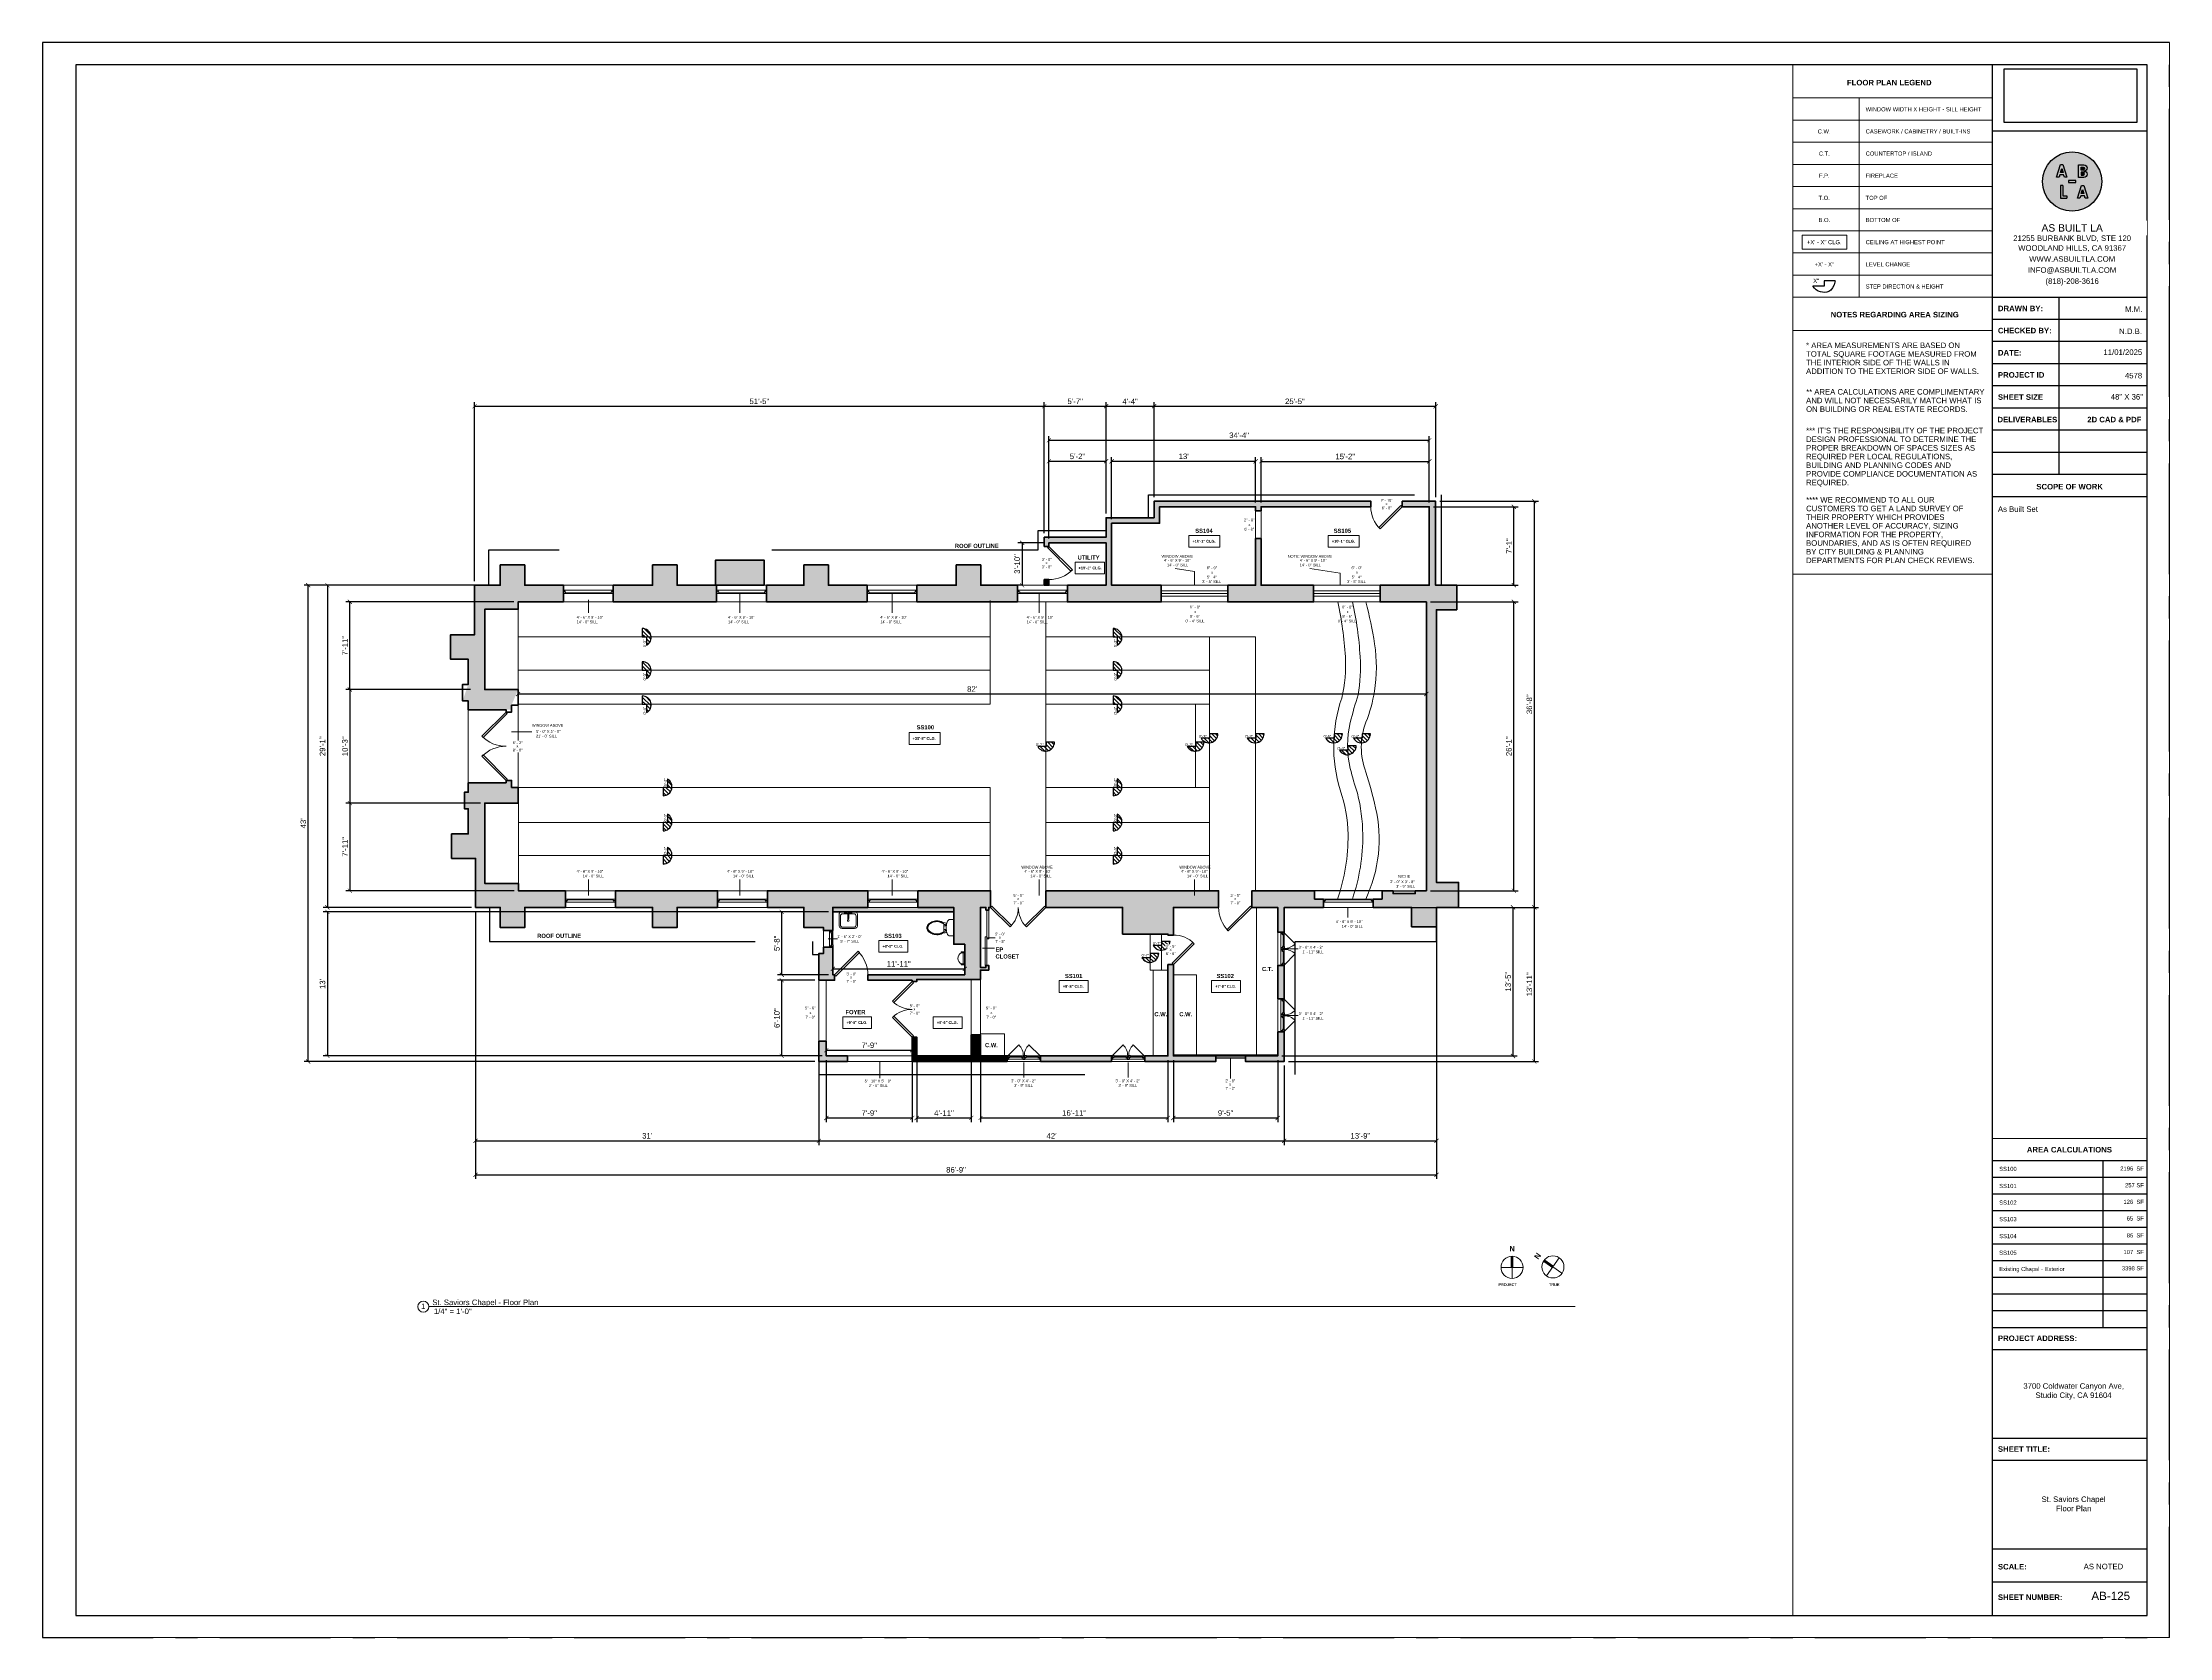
# Paper-space layout '26' of a CAD drawing. Header units: inches. Extents: x 0 to 48, y 0 to 36.
# The model-space entities are those that its viewports show. They can reach past a viewport. Long polylines and large blocks are cut down to what shows.
import ezdxf

# ---------------------------------------------------------------- set-up
doc = ezdxf.new("R2010")
doc.units = ezdxf.units.IN
doc.header["$MEASUREMENT"] = 0
doc.set_wipeout_variables(frame=1)
for name, pattern in [('CENTERX2', [4, 2.5, -0.5, 0.5, -0.5]), ('HIDDEN', [0.375, 0.25, -0.125]), ('HIDDEN2', [0.1875, 0.125, -0.0625])]:
    doc.linetypes.add(name, pattern=pattern)
for name, color, linetype, lineweight in [('A-ANNO', 2, 'Continuous', 5), ('A-ANNO-DIMS', 1, 'Continuous', 9), ('A-CASE', 4, 'Continuous', 9), ('A-COLS', 3, 'Continuous', 9), ('A-DETAIL-1', 4, 'Continuous', 40), ('A-DETAIL-2', 20, 'Continuous', 25), ('A-DETAIL-3', 40, 'Continuous', 15), ('A-DETL-MEDM', 33, 'Continuous', 30), ('A-DOOR', 1, 'Continuous', 18), ('A-FIXT', 150, 'Continuous', 9), ('A-GLAZ', 2, 'Continuous', 30), ('A-HIDDEN', 2, 'HIDDEN2', 18), ('A-WALL', 3, 'Continuous', 40), ('A-WINDOWS', 2, 'Continuous', 18)]:
    doc.layers.add(name, color=color, linetype=linetype, lineweight=lineweight)
doc.layers.add('A-HATCH', color=9, linetype='Continuous')
doc.layers.add('A-TB', color=7, linetype='Continuous')
doc.styles.add('Arial_1', font='arial.ttf', dxfattribs={"height": 0.0625})
doc.styles.add('Arial_2', font='arial.ttf', dxfattribs={"height": 3})
doc.styles.add('Arial_3', font='arial.ttf', dxfattribs={"height": 0.125})
doc.styles.add('Arial_4', font='arial.ttf', dxfattribs={"height": 3})
doc.styles.add('Arial_5', font='arial.ttf', dxfattribs={"height": 0.09375})
doc.styles.add('Arial_B', font='arialbd.ttf', dxfattribs={"height": 4.5})
doc.styles.add('Arial_B_1', font='arialbd.ttf', dxfattribs={"height": 3})
doc.styles.add('Arial_B_2', font='arialbd.ttf', dxfattribs={"height": 0.125})
doc.styles.add('Arial_B_3', font='arialbd.ttf', dxfattribs={"height": 0.0625})
doc.styles.add('Jay Cad', font='arial.ttf', dxfattribs={"height": 0.125})
doc.styles.add('JC', font='arial.ttf', dxfattribs={"height": 0.125})
doc.dimstyles.new('Jay Cad - DIMS', dxfattribs={"dimtxt": 0.125, "dimasz": 0.09375, "dimexe": 0.09375, "dimexo": 0.09375, "dimgap": 0.046875, "dimtad": 1, "dimdec": 1, "dimzin": 0, "dimdsep": 46, "dimlunit": 4, "dimtxsty": 'Jay Cad', "dimblk": 'ARCHTICK', "dimcen": 0.09, "dimclrd": 1, "dimclre": 1, "dimclrt": 256, "dimadec": 0, "dimazin": 0, "dimtfac": 1, "dimtdec": 1, "dimtofl": 0, "dimtmove": 1, "dimatfit": 3, "dimfxl": 1, "dimtolj": 1, "dimtzin": 0, "dimarcsym": 0})
picture_1 = doc.add_image_def('image1.png', size_in_pixel=(151, 61))
pattern_1 = [(135, (99221.5666, 3710.774), (-2.12132, -2.12132), [])]

# ---------------------------------------------------------------- blocks, each defined once
blk = doc.blocks.new('JC_DOUBLE DOOR - DOUBLE DOOR-1472621-1-1st Floor')
at = {"layer": 'A-DOOR', "lineweight": 30}
for p, q in [((-37, 3), (-10.8, 29.2)), ((-9.4, 27.7), (-35.6, 1.6)), ((-10.8, 29.2), (-9.4, 27.7)), ((10.8, 29.2), (9.4, 27.7)), ((9.4, 27.7), (35.6, 1.6)), ((37, 3), (10.8, 29.2)), ((-35.6, 1.6), (-37, 3)), ((35.6, 1.6), (37, 3))]:
    blk.add_line(p, q, dxfattribs=at)
at = {"layer": 'A-DOOR', "lineweight": 9}
for centre, start, end in [((-37, 3), 360, 45), ((37, 3), 135, 180)]:
    blk.add_arc(centre, 37, start, end, dxfattribs=at)
blk = doc.blocks.new('JC_DOUBLE DOOR - DOUBLE DOOR-1477219-1-1st Floor')
at = {"layer": 'A-DOOR', "lineweight": 30}
for p, q in [((-30, 9), (-8.8, 30.2)), ((-7.4, 28.8), (-28.6, 7.6)), ((-8.8, 30.2), (-7.4, 28.8)), ((8.8, 30.2), (7.4, 28.8)), ((7.4, 28.8), (28.6, 7.6)), ((30, 9), (8.8, 30.2)), ((-28.6, 7.6), (-30, 9)), ((28.6, 7.6), (30, 9))]:
    blk.add_line(p, q, dxfattribs=at)
at = {"layer": 'A-DOOR', "lineweight": 9}
for centre, start, end in [((-30, 9), 360, 45), ((30, 9), 135, 180)]:
    blk.add_arc(centre, 30, start, end, dxfattribs=at)
blk = doc.blocks.new('JC_SINGLE DOOR-NO TRIM - SINGLE DOOR-1472659-1-1st Floor')
at = {"layer": 'A-DOOR', "lineweight": 30}
for p, q in [((-8.9, -33), (16.6, -7.6)), ((18, -9), (-7.5, -34.5)), ((16.6, -7.6), (18, -9)), ((-7.5, -34.5), (-8.9, -33))]:
    blk.add_line(p, q, dxfattribs=at)
at = {"layer": 'A-DOOR', "lineweight": 9}
blk.add_arc((18, -9), 36, 180, 225, dxfattribs=at)
blk = doc.blocks.new('JC_SINGLE DOOR-NO TRIM - SINGLE DOOR-1472657-1-1st Floor')
at = {"layer": 'A-DOOR', "lineweight": 30}
for p, q in [((-6.6, 25.6), (-8, 24.2)), ((-8, 24.2), (14.6, 1.6)), ((16, 3), (-6.6, 25.6)), ((14.6, 1.6), (16, 3))]:
    blk.add_line(p, q, dxfattribs=at)
at = {"layer": 'A-DOOR', "lineweight": 9}
blk.add_arc((16, 3), 32, 135, 180, dxfattribs=at)
blk = doc.blocks.new('JC_CASEMENT_DOUBLE - CASEMENT - DOUBLE-1456722-1-1st Floor')
at = {"layer": 'A-GLAZ'}
for p, q in [((-18, 3.5), (-18, -3.5)), ((-15.3, 3.5), (-18, 3.5)), ((-18, 0), (-16.8, 0)), ((-17.5, 3.5), (-17.5, 1.8)), ((-17.5, 1.8), (-16.8, 1.8)), ((-15.3, 1.8), (-16.8, 1.8)), ((-16.8, 1.8), (-16.8, 0)), ((-15.3, 3.5), (-15.3, 1.8)), ((-2.7, 3.5), (0, 3.5)), ((-2.7, 3.5), (-2.7, 1.8)), ((-2.7, 1.8), (-1.2, 1.8)), ((-1.2, 1.8), (-1.2, 0)), ((-0.5, 1.8), (-1.2, 1.8)), ((-1.2, 0), (0, 0)), ((-0.5, 3.5), (-0.5, 1.8)), ((2.7, 3.5), (0, 3.5)), ((0, 0), (1.2, 0)), ((0.5, 3.5), (0.5, 1.8)), ((0.5, 1.8), (1.2, 1.8)), ((2.7, 1.8), (1.2, 1.8)), ((1.2, 1.8), (1.2, 0)), ((2.7, 3.5), (2.7, 1.8)), ((15.3, 3.5), (18, 3.5)), ((15.3, 3.5), (15.3, 1.8)), ((15.3, 1.8), (16.8, 1.8)), ((16.8, 1.8), (16.8, 0)), ((17.5, 1.8), (16.8, 1.8)), ((16.8, 0), (18, 0)), ((17.5, 3.5), (17.5, 1.8)), ((18, 3.5), (18, -3.5))]:
    blk.add_line(p, q, dxfattribs=at)
at = {"layer": 'A-GLAZ', "lineweight": 9}
for p, q in [((-1.2, 0), (-16.8, 0)), ((-15.3, 3.5), (-2.7, 3.5)), ((16.8, 0), (1.2, 0)), ((2.7, 3.5), (15.3, 3.5))]:
    blk.add_line(p, q, dxfattribs=at)
at = {"layer": 'A-GLAZ', "lineweight": 40}
for p, q in [((-15.3, 2.6), (-2.7, 2.6)), ((2.7, 2.6), (15.3, 2.6))]:
    blk.add_line(p, q, dxfattribs=at)
at = {"layer": 'A-WINDOWS'}
for p, q in [((0, 3.5), (-18, 3.5)), ((18, 3.5), (0, 3.5)), ((-18, -3.5), (0, -3.5)), ((0, -3.5), (18, -3.5))]:
    blk.add_line(p, q, dxfattribs=at)
at = {"layer": 'A-WINDOWS', "lineweight": 9}
for p, q in [((-17.5, 3.5), (-5.5, 15.5)), ((17.5, 3.5), (5.5, 15.5))]:
    blk.add_line(p, q, dxfattribs=at)
for centre, start, end in [((-17.5, 3.5), 360, 45), ((17.5, 3.5), 135, 180)]:
    blk.add_arc(centre, 17, start, end, dxfattribs=at)
blk = doc.blocks.new('JC_SINGLE DOOR-NO TRIM - SINGLE DOOR-1504086-1-1st Floor')
at = {"layer": 'A-DOOR', "lineweight": 30}
for p, q in [((-16, 3), (-16, 1)), ((16, 3), (-16, 3)), ((-16, 1), (16, 1)), ((16, 1), (16, 3))]:
    blk.add_line(p, q, dxfattribs=at)
blk = doc.blocks.new('JC_CASEMENT_DOUBLE - CASEMENT - DOUBLE-1456994-1-1st Floor')
at = {"layer": 'A-GLAZ'}
for p, q in [((-18, 3), (-18, -3)), ((-15.3, 3), (-18, 3)), ((-17.5, 3), (-17.5, 1.2)), ((-17.5, 1.2), (-16.8, 1.2)), ((-15.3, 1.2), (-16.8, 1.2)), ((-16.8, 1.2), (-16.8, -0.5)), ((-15.3, 3), (-15.3, 1.2)), ((-2.7, 3), (0, 3)), ((-2.7, 3), (-2.7, 1.2)), ((-2.7, 1.2), (-1.2, 1.2)), ((-1.2, 1.2), (-1.2, -0.5)), ((-0.5, 1.2), (-1.2, 1.2)), ((-0.5, 3), (-0.5, 1.2)), ((2.7, 3), (0, 3)), ((0.5, 3), (0.5, 1.2)), ((0.5, 1.2), (1.2, 1.2)), ((2.7, 1.2), (1.2, 1.2)), ((1.2, 1.2), (1.2, -0.5)), ((2.7, 3), (2.7, 1.2)), ((15.3, 3), (18, 3)), ((15.3, 3), (15.3, 1.2)), ((15.3, 1.2), (16.8, 1.2)), ((16.8, 1.2), (16.8, -0.5)), ((17.5, 1.2), (16.8, 1.2)), ((17.5, 3), (17.5, 1.2)), ((18, 3), (18, -3)), ((-18, -0.5), (-16.8, -0.5)), ((-1.2, -0.5), (0, -0.5)), ((0, -0.5), (1.2, -0.5)), ((16.8, -0.5), (18, -0.5))]:
    blk.add_line(p, q, dxfattribs=at)
at = {"layer": 'A-GLAZ', "lineweight": 9}
for p, q in [((-15.3, 3), (-2.7, 3)), ((2.7, 3), (15.3, 3)), ((-1.2, -0.5), (-16.8, -0.5)), ((16.8, -0.5), (1.2, -0.5))]:
    blk.add_line(p, q, dxfattribs=at)
at = {"layer": 'A-GLAZ', "lineweight": 40}
for p, q in [((-15.3, 2.1), (-2.7, 2.1)), ((2.7, 2.1), (15.3, 2.1))]:
    blk.add_line(p, q, dxfattribs=at)
at = {"layer": 'A-WINDOWS'}
for p, q in [((0, 3), (-18, 3)), ((18, 3), (0, 3)), ((-18, -3), (0, -3)), ((0, -3), (18, -3))]:
    blk.add_line(p, q, dxfattribs=at)
at = {"layer": 'A-WINDOWS', "lineweight": 9}
for p, q in [((-17.5, 3), (-5.5, 15)), ((17.5, 3), (5.5, 15))]:
    blk.add_line(p, q, dxfattribs=at)
for centre, start, end in [((-17.5, 3), 360, 45), ((17.5, 3), 135, 180)]:
    blk.add_arc(centre, 17, start, end, dxfattribs=at)
blk = doc.blocks.new('JC_OPENING - 36_ x 48_-1458174-1-1st Floor')
at = {"layer": 'A-WINDOWS'}
for p, q in [((-35.3, -3), (-35.3, 3)), ((-35.3, 3), (34.7, 3)), ((34.7, 3), (34.7, -3)), ((34.7, -3), (-35.3, -3))]:
    blk.add_line(p, q, dxfattribs=at)
blk = doc.blocks.new('JC_OPENING DOOR - OPENING DOOR-1458747-1-1st Floor')
at = {"layer": 'A-DOOR', "linetype": 'HIDDEN2'}
for p, q in [((32.7, 4), (-33.3, 4)), ((-33.3, -4), (32.7, -4))]:
    blk.add_line(p, q, dxfattribs=at)
at = {"layer": 'A-DOOR'}
for p, q in [((-33.3, 4), (-33.3, -4)), ((32.7, -4), (32.7, 4))]:
    blk.add_line(p, q, dxfattribs=at)
blk = doc.blocks.new('JC_SINGLE DOOR-NO TRIM - SINGLE DOOR-1472655-1-1st Floor')
at = {"layer": 'A-DOOR', "lineweight": 30}
for p, q in [((-8.9, -27), (16.6, -1.6)), ((18, -3), (-7.5, -28.5)), ((16.6, -1.6), (18, -3)), ((-7.5, -28.5), (-8.9, -27))]:
    blk.add_line(p, q, dxfattribs=at)
at = {"layer": 'A-DOOR', "lineweight": 9}
blk.add_arc((18, -3), 36, 180, 225, dxfattribs=at)
blk = doc.blocks.new('JC_DOUBLE DOOR - DOUBLE DOOR-1477251-1-1st Floor')
at = {"layer": 'A-DOOR', "lineweight": 30}
for p, q in [((-30, 2.5), (-8.8, 23.7)), ((-8.8, 23.7), (-7.4, 22.3)), ((8.8, 23.7), (7.4, 22.3)), ((30, 2.5), (8.8, 23.7)), ((-28.6, 1.1), (-30, 2.5)), ((-7.4, 22.3), (-28.6, 1.1)), ((7.4, 22.3), (28.6, 1.1)), ((28.6, 1.1), (30, 2.5))]:
    blk.add_line(p, q, dxfattribs=at)
at = {"layer": 'A-DOOR', "lineweight": 9}
for centre, start, end in [((-30, 2.5), 360, 45), ((30, 2.5), 135, 180)]:
    blk.add_arc(centre, 30, start, end, dxfattribs=at)
blk = doc.blocks.new('JC_OPENING DOOR - OPENING DOOR-1476624-1-1st Floor')
at = {"layer": 'A-DOOR', "linetype": 'HIDDEN2'}
for p, q in [((29.7, 5), (-30.3, 5)), ((-30.3, -5), (29.7, -5))]:
    blk.add_line(p, q, dxfattribs=at)
at = {"layer": 'A-DOOR'}
for p, q in [((-30.3, 5), (-30.3, -5)), ((29.7, -5), (29.7, 5))]:
    blk.add_line(p, q, dxfattribs=at)
blk = doc.blocks.new('JC_SINGLE DOOR-NO TRIM - SINGLE DOOR-1472653-1-1st Floor')
at = {"layer": 'A-DOOR', "lineweight": 30}
for p, q in [((-8.9, -26.5), (16.6, -1.1)), ((18, -2.5), (-7.5, -28)), ((16.6, -1.1), (18, -2.5)), ((-7.5, -28), (-8.9, -26.5))]:
    blk.add_line(p, q, dxfattribs=at)
at = {"layer": 'A-DOOR', "lineweight": 9}
blk.add_arc((18, -2.5), 36, 180, 225, dxfattribs=at)
blk = doc.blocks.new('JC_SINGLE DOOR-NO TRIM - SINGLE DOOR-1472654-1-1st Floor')
at = {"layer": 'A-DOOR', "lineweight": 30}
for p, q in [((-8.5, -25.6), (15.6, -1.6)), ((17, -3), (-7, -27)), ((15.6, -1.6), (17, -3)), ((-7, -27), (-8.5, -25.6))]:
    blk.add_line(p, q, dxfattribs=at)
at = {"layer": 'A-DOOR', "lineweight": 9}
blk.add_arc((17, -3), 34, 180, 225, dxfattribs=at)
blk = doc.blocks.new('JC_OPENING DOOR - OPENING DOOR-1460197-1-1st Floor')
at = {"layer": 'A-DOOR', "linetype": 'HIDDEN'}
for p, q in [((14.7, 3), (-15.3, 3)), ((-15.3, -3), (14.7, -3))]:
    blk.add_line(p, q, dxfattribs=at)
at = {"layer": 'A-DOOR', "linetype": 'HIDDEN', "lineweight": 9}
for p, q in [((-15.3, 3), (-15.3, -3)), ((14.7, -3), (14.7, 3))]:
    blk.add_line(p, q, dxfattribs=at)
blk = doc.blocks.new('JC_OPENING DOOR - OPENING DOOR-1460897-1-1st Floor')
at = {"layer": 'A-DOOR', "linetype": 'HIDDEN2'}
for p, q in [((35.7, 9), (-36.3, 9)), ((-36.3, -9), (35.7, -9))]:
    blk.add_line(p, q, dxfattribs=at)
at = {"layer": 'A-DOOR'}
for p, q in [((-36.3, 9), (-36.3, -9)), ((35.7, -9), (35.7, 9))]:
    blk.add_line(p, q, dxfattribs=at)
blk = doc.blocks.new('Windows 1 - Windows 1-1465584-1-1st Floor')
at = {"layer": 'A-GLAZ', "lineweight": 18}
for p, q in [((-555.4, 357.9), (-501.4, 357.9)), ((-555.4, 339.9), (-555.4, 357.9)), ((-501.4, 339.9), (-501.4, 357.9)), ((-389.4, 357.9), (-335.4, 357.9)), ((-389.4, 339.9), (-389.4, 357.9)), ((-335.4, 339.9), (-335.4, 357.9)), ((-226.4, 357.9), (-172.4, 357.9)), ((-226.4, 339.9), (-226.4, 357.9)), ((-172.4, 339.9), (-172.4, 357.9)), ((-63.4, 357.9), (-9.4, 357.9)), ((-63.4, 339.9), (-63.4, 357.9)), ((-9.4, 339.9), (-9.4, 357.9)), ((-501.4, 339.9), (-555.4, 339.9)), ((-335.4, 339.9), (-389.4, 339.9)), ((-172.4, 339.9), (-226.4, 339.9)), ((-9.4, 339.9), (-63.4, 339.9))]:
    blk.add_line(p, q, dxfattribs=at)
at = {"layer": 'A-WINDOWS'}
for p, q in [((-501.4, 357.9), (-555.4, 357.9)), ((-555.4, 339.9), (-555.4, 357.9)), ((-501.4, 357.9), (-501.4, 339.9)), ((-335.4, 357.9), (-389.4, 357.9)), ((-389.4, 339.9), (-389.4, 357.9)), ((-335.4, 357.9), (-335.4, 339.9)), ((-172.4, 357.9), (-226.4, 357.9)), ((-226.4, 339.9), (-226.4, 357.9)), ((-172.4, 357.9), (-172.4, 339.9)), ((-9.4, 357.9), (-63.4, 357.9)), ((-63.4, 339.9), (-63.4, 357.9)), ((-9.4, 357.9), (-9.4, 339.9)), ((-555.4, 339.9), (-501.4, 339.9)), ((-389.4, 339.9), (-335.4, 339.9)), ((-226.4, 339.9), (-172.4, 339.9)), ((-63.4, 339.9), (-9.4, 339.9))]:
    blk.add_line(p, q, dxfattribs=at)
blk = doc.blocks.new('JC_SLIDING CLOSET - SLIDING DOOR - PANEL-1490077-1-1st Floor')
at = {"layer": 'A-DOOR'}
for p, q in [((-30, 6.5), (-30, 4.5)), ((-30, 6.5), (1, 6.5)), ((-30, 4.5), (30, 4.5)), ((-1, 4.5), (-1, 2.5)), ((-1, 4.5), (1, 4.5)), ((-1, 2.5), (30, 2.5)), ((1, 6.5), (1, 4.5)), ((30, 4.5), (30, 2.5))]:
    blk.add_line(p, q, dxfattribs=at)
blk = doc.blocks.new('BEST_Toilet-Floor_Mount-KOHLER-Cimarron-K-5310 - Not A Type-See Type Catalog-832360-1-1st Floor')
at = {"layer": 'A-FIXT'}
for p, q in [((8.8, -1), (-8.8, -1)), ((-8.8, -1), (-8.8, -6)), ((4.2, -11.5), (-4.3, -11.5)), ((4.2, -11.8), (-4.3, -11.8)), ((-3.5, -9.7), (-2, -9.7)), ((-3.5, -9.7), (-3.5, -11.5)), ((-2, -11.5), (-2, -9.7)), ((2, -9.7), (3.5, -9.7)), ((2, -9.7), (2, -11.5)), ((3.5, -11.5), (3.5, -9.7)), ((8.8, -6), (8.8, -1))]:
    blk.add_line(p, q, dxfattribs=at)
for centre, radius, start, end in [((-3.2, -1.6), 7.1, 217.5906, 254.5518), ((3.3, -18.8), 10.9, 157.4214, 190.5786), ((6.8, -18.7), 14.4, 188.417, 209.583), ((-3.3, -16.1), 3.75, 141.6816, 157.4214), ((-7.7, -12.7), 1.75, 321.6816, 345.6648), ((-51, -1.6), 46.5, 345.6648, 349.205), ((-23.4, -6.9), 18.4, 349.205, 354.9347), ((0.8, 24), 33, 259.7563, 268.6223), ((-4.3, -11.8), 0.299, 90, 175.6962), ((-0.8, 24), 33, 271.3777, 280.2437), ((4.2, -11.8), 0.299, 4.3025, 90), ((3.2, -1.6), 7.1, 285.4482, 322.4094), ((23.4, -6.9), 18.4, 185.0653, 190.795), ((51, -1.6), 46.5, 190.795, 194.3352), ((-6.8, -18.7), 14.4, 330.417, 351.583), ((7.7, -12.7), 1.75, 194.3352, 218.3184), ((3.3, -16.1), 3.75, 22.5786, 38.3184), ((-3.3, -18.8), 10.9, 349.4214, 22.5786), ((3.6, -20.6), 10.7, 209.583, 230.417), ((0.1, -24.8), 5.17, 230.417, 269.359), ((-0.1, -24.8), 5.17, 270.641, 309.583), ((-3.6, -20.6), 10.7, 309.583, 330.417)]:
    blk.add_arc(centre, radius, start, end, dxfattribs=at)
for centre, major_axis, ratio, start_param, end_param in [((2.5, -19.1), (-5.56, 7.41), 0.998758, 0.685563, 1.075947), ((10.2, -18), (-7.4, 15.3), 0.996871, 1.268614, 1.423842), ((10.5, -21.2), (-5.7, 16.6), 0.997479, 0.891055, 0.994325), ((14.8, -22.7), (-6.7, 21), 0.99726, 0.748253, 0.914402), ((-4.3, -11.9), (-0.144, 0), 0.998055, 4.719691, 5.772222), ((4.2, -11.9), (0.144, 0), 0.99807, 0.508647, 1.561187), ((-14.8, -22.7), (5.5, 21.4), 0.996876, 5.312572, 5.478562), ((-10.6, -21.2), (5.4, 16.7), 0.997344, 5.270344, 5.373801), ((-10.2, -18), (7.5, 15.3), 0.997058, 4.86643, 5.021783), ((-2.6, -19.1), (5.48, 7.47), 0.998725, 5.196526, 5.58692), ((5, -19.6), (-6.32, 9.77), 0.999003, 1.302763, 1.707421), ((5.4, -19.3), (-8.84, 8.28), 0.998783, 1.463765, 1.511024), ((-5.5, -19.3), (8.86, 8.26), 0.998854, 4.77451, 4.823535), ((-5.1, -19.6), (6.48, 9.66), 0.999368, 4.593631, 4.996279)]:
    blk.add_ellipse(centre, major_axis=major_axis, ratio=ratio, start_param=start_param, end_param=end_param, dxfattribs=at)
for points in [[(-6.7, -16.9), (-6.8, -17.5), (-7, -18.7), (-6.9, -19.9), (-6.8, -20.5)], [(-6.8, -20.5), (-6.8, -21), (-6.6, -21.8), (-6.4, -22.7), (-6.2, -23.1)], [(-6.1, -15.1), (-6.2, -15.4), (-6.4, -16), (-6.6, -16.6), (-6.7, -16.9)], [(-4.6, -11.8), (-4.9, -12.3), (-5.5, -13.4), (-5.9, -14.5), (-6.1, -15.1)], [(6.1, -15.1), (5.9, -14.5), (5.4, -13.4), (4.8, -12.3), (4.5, -11.8)], [(6.6, -16.9), (6.5, -16.6), (6.4, -16), (6.2, -15.4), (6.1, -15.1)], [(6.2, -23.1), (6.3, -22.7), (6.5, -21.8), (6.7, -21), (6.8, -20.5)], [(6.8, -20.5), (6.9, -19.9), (6.9, -18.7), (6.8, -17.5), (6.6, -16.9)], [(-6.2, -23.1), (-6, -23.9), (-5.3, -25.4), (-4.4, -26.7), (-3.9, -27.3)], [(-3.9, -27.3), (-3.8, -27.4), (-3.7, -27.5), (-3.6, -27.6), (-3.5, -27.7)], [(3.9, -27.3), (4.4, -26.7), (5.3, -25.4), (5.9, -23.9), (6.2, -23.1)]]:
    blk.add_open_spline(points, degree=3, dxfattribs=at)
for points, knots in [([(-3.5, -27.7), (-3.3, -27.9), (-2.9, -28.3), (-2.1, -28.8), (-0.9, -29.2), (0.4, -29.2), (1.3, -29), (2.1, -28.8), (2.6, -28.5), (3, -28.1), (3.3, -27.9), (3.5, -27.7)], [0, 0, 0, 0, 0.1, 0.2, 0.4, 0.55, 0.7, 0.775, 0.85, 0.925, 1, 1, 1, 1]), ([(-3.4, -27.6), (-3.2, -27.8), (-2.8, -28.1), (-2.2, -28.5), (-1.5, -28.8), (-0.5, -29), (0.7, -29), (1.9, -28.6), (2.8, -28.1), (3.1, -27.8), (3.3, -27.6)], [0, 0, 0, 0, 0.1, 0.2, 0.3, 0.4, 0.6, 0.8, 0.9, 1, 1, 1, 1]), ([(3.5, -27.7), (3.5, -27.6), (3.7, -27.5), (3.8, -27.3), (3.9, -27.3)], [-1.50814179, -1.50814179, -1.50814179, -1.50814179, -1.48416303, -1.45965057, -1.45965057, -1.45965057, -1.45965057])]:
    blk.add_open_spline(points, degree=3, knots=knots, dxfattribs=at)
blk = doc.blocks.new('Urinal-Wall-3D - Urinal-Wall-3D-1499925-1-1st Floor')
at = {"layer": 'A-FIXT'}
for p, q in [((-11.3, 12.5), (-10.3, 12.5)), ((-11.3, 8.5), (-11.3, 12.5)), ((-10.3, 12.5), (-10.3, 8.5)), ((-10.3, 10.3), (-10.3, 8.5)), ((1.7, 10.3), (-10.3, 10.3)), ((1.7, 12.5), (1.7, 8.5)), ((2.7, 12.5), (1.7, 12.5)), ((1.7, 8.5), (1.7, 10.3)), ((2.7, 8.5), (2.7, 12.5))]:
    blk.add_line(p, q, dxfattribs=at)
blk.add_arc((-4.3, 8.9), 7, 31.0027, 148.9973, dxfattribs=at)
blk = doc.blocks.new('Sink Vanity-Square - 20_ x 18_-669472-1-1st Floor')
at = {"layer": 'A-FIXT'}
for p, q in [((-9.4, 4.6), (-9.4, -6.9)), ((-7.9, 2.7), (-7.9, -6.9)), ((8.1, 7.1), (-6.9, 7.1)), ((0.1, 5.2), (-5.4, 5.2)), ((3.6, 7.1), (-2.9, 7.1)), ((-2.9, 5.6), (0.1, 5.6)), ((0.1, 6.3), (0.1, 0.2)), ((1.1, 6.3), (1.1, 0.2)), ((1.1, 5.6), (3.6, 5.6)), ((6.6, 5.2), (1.1, 5.2)), ((9.1, -6.9), (9.1, 2.7)), ((10.6, -6.9), (10.6, 4.6)), ((-6.1, -10.9), (7.3, -10.9)), ((-5.4, -9.4), (6.6, -9.4))]:
    blk.add_line(p, q, dxfattribs=at)
for centre, radius, start, end in [((-6.9, 4.6), 2.5, 90, 180), ((-5.4, 2.7), 2.5, 90, 180), ((-2.9, 6.3), 0.75, 90, 270), ((-1.9, 6.3), 0.75, 360, 180), ((-1.9, 6.3), 0.75, 180, 0), ((0.6, 6.3), 0.5, 360, 180), ((0.6, 0.2), 0.5, 180, 0), ((2.6, 6.3), 0.75, 360, 180), ((2.6, 6.3), 0.75, 180, 360), ((3.6, 6.3), 0.75, 270, 90), ((6.6, 2.7), 2.5, 0, 90), ((8.1, 4.6), 2.5, 360, 90), ((-5.9, -7.4), 3.51, 171.8503, 267.5498), ((-5.4, -6.9), 2.5, 180, 270), ((0.6, -2), 1, 360, 180), ((0.6, -2), 1, 180, 0), ((6.6, -6.9), 2.5, 270, 0), ((7.1, -7.4), 3.51, 272.4502, 8.1497)]:
    blk.add_arc(centre, radius, start, end, dxfattribs=at)
blk = doc.blocks.new('Tall Cabinet-Single Door_2_ - 15_-1500691-1-1st Floor')
at = {"layer": 'A-CASE'}
for p, q in [((13.7, 0), (-12.3, 0)), ((-12.3, 0), (-12.3, -24)), ((13.7, -24), (13.7, 0)), ((-12.3, -24), (13.7, -24))]:
    blk.add_line(p, q, dxfattribs=at)
blk = doc.blocks.new('JC_FIXED WINDOW - MUNTIN - FIXED WINDOW-1504755-1-1st Floor')
at = {"layer": 'A-GLAZ'}
for p, q in [((-9, 5), (-9, -5)), ((-6.3, 5), (-9, 5)), ((-9, 1.5), (-7.8, 1.5)), ((-8.5, 5), (-8.5, 3.2)), ((-8.5, 3.2), (-7.8, 3.2)), ((-6.3, 3.2), (-7.8, 3.2)), ((-7.8, 3.2), (-7.8, 1.5)), ((-6.3, 5), (-6.3, 3.2)), ((6.3, 5), (9, 5)), ((6.3, 5), (6.3, 3.2)), ((6.3, 3.2), (8.5, 3.2)), ((7.8, 3.2), (7.8, 1.5)), ((7.8, 1.5), (9, 1.5)), ((8.5, 5), (8.5, 3.2)), ((9, 5), (9, -5))]:
    blk.add_line(p, q, dxfattribs=at)
at = {"layer": 'A-GLAZ', "lineweight": 9}
for p, q in [((7.8, 1.5), (-7.8, 1.5)), ((6.3, 5), (-6.3, 5))]:
    blk.add_line(p, q, dxfattribs=at)
at = {"layer": 'A-GLAZ', "lineweight": 40}
blk.add_line((-6.3, 4.1), (6.3, 4.1), dxfattribs=at)
at = {"layer": 'A-WINDOWS'}
for p, q in [((9, 5), (-9, 5)), ((-9, -5), (9, -5))]:
    blk.add_line(p, q, dxfattribs=at)
blk = doc.blocks.new('_ArchTick')
at = {"color": 0, "linetype": 'ByBlock', "const_width": 0.15}
blk.add_lwpolyline([(-0.5, -0.5), (0.5, 0.5)], dxfattribs=at)
blk = doc.blocks.new('*D59')
at = {"layer": 'A-ANNO-DIMS', "color": 1, "lineweight": -2, "transparency": 16777216}
for p, q in [((98565.4, 4068.7), (98385.2, 4068.7)), ((98389.7, 3552.7), (98389.7, 4068.7)), ((98938.4, 3552.7), (98385.2, 3552.7))]:
    blk.add_line(p, q, dxfattribs=at)
at = {"layer": 'Defpoints', "color": 0, "transparency": 16777216}
for p in [(98389.7, 4068.7), (98569.9, 4068.7), (98942.9, 3552.7)]:
    blk.add_point(p, dxfattribs=at)
at = {"layer": 'A-ANNO-DIMS', "color": 1, "lineweight": -2, "transparency": 16777216, "xscale": 4.5, "yscale": 4.5, "zscale": 4.5}
for p, rotation in [((98389.7, 4068.7), 90), ((98389.7, 3552.7), 270)]:
    blk.add_blockref('_ArchTick', p, dxfattribs=dict(at, rotation=rotation))
at = {"layer": 'A-ANNO-DIMS', "color": 2, "transparency": 16777216, "insert": (98384.4, 3810.7), "char_height": 6, "width": 0.487, "attachment_point": 5, "rotation": 90, "style": 'Jay Cad'}
blk.add_mtext("\\A1;43'", dxfattribs=at)
blk = doc.blocks.new('*D60')
at = {"layer": 'A-ANNO-DIMS', "color": 1, "lineweight": -2, "transparency": 16777216}
for p, q in [((98612.5, 4050.7), (98430.3, 4050.7)), ((98434.8, 3955.7), (98434.8, 4050.7)), ((98565.4, 3955.7), (98430.3, 3955.7))]:
    blk.add_line(p, q, dxfattribs=at)
at = {"layer": 'Defpoints', "color": 0, "transparency": 16777216}
for p in [(98434.8, 4050.7), (98617, 4050.7), (98569.9, 3955.7)]:
    blk.add_point(p, dxfattribs=at)
at = {"layer": 'A-ANNO-DIMS', "color": 1, "lineweight": -2, "transparency": 16777216, "xscale": 4.5, "yscale": 4.5, "zscale": 4.5}
for p, rotation in [((98434.8, 4050.7), 90), ((98434.8, 3955.7), 270)]:
    blk.add_blockref('_ArchTick', p, dxfattribs=dict(at, rotation=rotation))
at = {"layer": 'A-ANNO-DIMS', "color": 2, "transparency": 16777216, "insert": (98429.5, 4003.2), "char_height": 6, "width": 0.487, "attachment_point": 5, "rotation": 90, "style": 'Jay Cad'}
blk.add_mtext('\\A1;7\'-11"', dxfattribs=at)
blk = doc.blocks.new('*D61')
at = {"layer": 'A-ANNO-DIMS', "color": 1, "lineweight": -2, "transparency": 16777216}
for p, q in [((98565.4, 3955.7), (98430.3, 3955.7)), ((98434.8, 3955.7), (98434.8, 3832.7)), ((98576.4, 3832.7), (98430.3, 3832.7))]:
    blk.add_line(p, q, dxfattribs=at)
at = {"layer": 'Defpoints', "color": 0, "transparency": 16777216}
for p in [(98569.9, 3955.7), (98434.8, 3832.7), (98580.9, 3832.7)]:
    blk.add_point(p, dxfattribs=at)
at = {"layer": 'A-ANNO-DIMS', "color": 1, "lineweight": -2, "transparency": 16777216, "xscale": 4.5, "yscale": 4.5, "zscale": 4.5}
for p, rotation in [((98434.8, 3955.7), 90), ((98434.8, 3832.7), 270)]:
    blk.add_blockref('_ArchTick', p, dxfattribs=dict(at, rotation=rotation))
at = {"layer": 'A-ANNO-DIMS', "color": 2, "transparency": 16777216, "insert": (98429.5, 3894.2), "char_height": 6, "width": 0.487, "attachment_point": 5, "rotation": 90, "style": 'Jay Cad'}
blk.add_mtext('\\A1;10\'-3"', dxfattribs=at)
blk = doc.blocks.new('*D62')
at = {"layer": 'A-ANNO-DIMS', "color": 1, "lineweight": -2, "transparency": 16777216}
for p, q in [((98576.4, 3832.7), (98430.3, 3832.7)), ((98434.8, 3832.7), (98434.8, 3737.7)), ((98612.8, 3737.7), (98430.3, 3737.7))]:
    blk.add_line(p, q, dxfattribs=at)
at = {"layer": 'Defpoints', "color": 0, "transparency": 16777216}
for p in [(98580.9, 3832.7), (98434.8, 3737.7), (98617.3, 3737.7)]:
    blk.add_point(p, dxfattribs=at)
at = {"layer": 'A-ANNO-DIMS', "color": 1, "lineweight": -2, "transparency": 16777216, "xscale": 4.5, "yscale": 4.5, "zscale": 4.5}
for p, rotation in [((98434.8, 3832.7), 90), ((98434.8, 3737.7), 270)]:
    blk.add_blockref('_ArchTick', p, dxfattribs=dict(at, rotation=rotation))
at = {"layer": 'A-ANNO-DIMS', "color": 2, "transparency": 16777216, "insert": (98429.5, 3785.2), "char_height": 6, "width": 0.487, "attachment_point": 5, "rotation": 90, "style": 'Jay Cad'}
blk.add_mtext('\\A1;7\'-11"', dxfattribs=at)
blk = doc.blocks.new('*D63')
at = {"layer": 'A-ANNO-DIMS', "color": 1, "lineweight": -2, "transparency": 16777216}
for p, q in [((99192, 4119.2), (99192, 4230.2)), ((99192, 4225.7), (99604, 4225.7)), ((99604, 4158.2), (99604, 4230.2))]:
    blk.add_line(p, q, dxfattribs=at)
at = {"layer": 'Defpoints', "color": 0, "transparency": 16777216}
for p in [(99604, 4225.7), (99604, 4153.7), (99192, 4114.7)]:
    blk.add_point(p, dxfattribs=at)
at = {"layer": 'A-ANNO-DIMS', "color": 1, "lineweight": -2, "transparency": 16777216, "xscale": 4.5, "yscale": 4.5, "zscale": 4.5, "rotation": 180}
blk.add_blockref('_ArchTick', (99192, 4225.7), dxfattribs=at)
at = {"layer": 'A-ANNO-DIMS', "color": 1, "lineweight": -2, "transparency": 16777216, "xscale": 4.5, "yscale": 4.5, "zscale": 4.5}
blk.add_blockref('_ArchTick', (99604, 4225.7), dxfattribs=at)
at = {"layer": 'A-ANNO-DIMS', "color": 2, "transparency": 16777216, "insert": (99398, 4231.1), "char_height": 6, "width": 0.487, "attachment_point": 5, "style": 'Jay Cad'}
blk.add_mtext('\\A1;34\'-4"', dxfattribs=at)
blk = doc.blocks.new('*D64')
at = {"layer": 'A-ANNO-DIMS', "color": 1, "lineweight": -2, "transparency": 16777216}
for p, q in [((99326.9, 3554.2), (99326.9, 3487)), ((99439.9, 3554.2), (99439.9, 3487)), ((99326.9, 3491.5), (99439.9, 3491.5))]:
    blk.add_line(p, q, dxfattribs=at)
at = {"layer": 'Defpoints', "color": 0, "transparency": 16777216}
for p in [(99326.9, 3558.7), (99439.9, 3558.7), (99439.9, 3491.5)]:
    blk.add_point(p, dxfattribs=at)
at = {"layer": 'A-ANNO-DIMS', "color": 1, "lineweight": -2, "transparency": 16777216, "xscale": 4.5, "yscale": 4.5, "zscale": 4.5, "rotation": 180}
blk.add_blockref('_ArchTick', (99326.9, 3491.5), dxfattribs=at)
at = {"layer": 'A-ANNO-DIMS', "color": 1, "lineweight": -2, "transparency": 16777216, "xscale": 4.5, "yscale": 4.5, "zscale": 4.5}
blk.add_blockref('_ArchTick', (99439.9, 3491.5), dxfattribs=at)
at = {"layer": 'A-ANNO-DIMS', "color": 2, "transparency": 16777216, "insert": (99383.4, 3496.9), "char_height": 6, "width": 0.401, "attachment_point": 5, "style": 'Jay Cad'}
blk.add_mtext('\\A1;9\'-5"', dxfattribs=at)
blk = doc.blocks.new('*D65')
at = {"layer": 'A-ANNO-DIMS', "color": 1, "lineweight": -2, "transparency": 16777216}
for p, q in [((99117.9, 3554.2), (99117.9, 3487)), ((99320.9, 3554.2), (99320.9, 3487)), ((99117.9, 3491.5), (99320.9, 3491.5))]:
    blk.add_line(p, q, dxfattribs=at)
at = {"layer": 'Defpoints', "color": 0, "transparency": 16777216}
for p in [(99117.9, 3558.7), (99320.9, 3558.7), (99320.9, 3491.5)]:
    blk.add_point(p, dxfattribs=at)
at = {"layer": 'A-ANNO-DIMS', "color": 1, "lineweight": -2, "transparency": 16777216, "xscale": 4.5, "yscale": 4.5, "zscale": 4.5, "rotation": 180}
blk.add_blockref('_ArchTick', (99117.9, 3491.5), dxfattribs=at)
at = {"layer": 'A-ANNO-DIMS', "color": 1, "lineweight": -2, "transparency": 16777216, "xscale": 4.5, "yscale": 4.5, "zscale": 4.5}
blk.add_blockref('_ArchTick', (99320.9, 3491.5), dxfattribs=at)
at = {"layer": 'A-ANNO-DIMS', "color": 2, "transparency": 16777216, "insert": (99219.4, 3496.9), "char_height": 6, "width": 0.574, "attachment_point": 5, "style": 'Jay Cad'}
blk.add_mtext('\\A1;16\'-11"', dxfattribs=at)
blk = doc.blocks.new('*D66')
at = {"layer": 'A-ANNO-DIMS', "color": 1, "lineweight": -2, "transparency": 16777216}
for p, q in [((98950.9, 3554.2), (98950.9, 3487)), ((99043.9, 3554.2), (99043.9, 3487)), ((98950.9, 3491.5), (99043.9, 3491.5))]:
    blk.add_line(p, q, dxfattribs=at)
at = {"layer": 'Defpoints', "color": 0, "transparency": 16777216}
for p in [(98950.9, 3558.7), (99043.9, 3558.7), (99043.9, 3491.5)]:
    blk.add_point(p, dxfattribs=at)
at = {"layer": 'A-ANNO-DIMS', "color": 1, "lineweight": -2, "transparency": 16777216, "xscale": 4.5, "yscale": 4.5, "zscale": 4.5, "rotation": 180}
blk.add_blockref('_ArchTick', (98950.9, 3491.5), dxfattribs=at)
at = {"layer": 'A-ANNO-DIMS', "color": 1, "lineweight": -2, "transparency": 16777216, "xscale": 4.5, "yscale": 4.5, "zscale": 4.5}
blk.add_blockref('_ArchTick', (99043.9, 3491.5), dxfattribs=at)
at = {"layer": 'A-ANNO-DIMS', "color": 2, "transparency": 16777216, "insert": (98997.4, 3496.9), "char_height": 6, "width": 0.401, "attachment_point": 5, "style": 'Jay Cad'}
blk.add_mtext('\\A1;7\'-9"', dxfattribs=at)
blk = doc.blocks.new('*D67')
at = {"layer": 'A-ANNO-DIMS', "color": 1, "lineweight": -2, "transparency": 16777216}
for p, q in [((98953.4, 3714.7), (98898.2, 3714.7)), ((98902.7, 3646.7), (98902.7, 3714.7)), ((98953.4, 3646.7), (98898.2, 3646.7))]:
    blk.add_line(p, q, dxfattribs=at)
at = {"layer": 'Defpoints', "color": 0, "transparency": 16777216}
for p in [(98902.7, 3714.7), (98957.9, 3714.7), (98957.9, 3646.7)]:
    blk.add_point(p, dxfattribs=at)
at = {"layer": 'A-ANNO-DIMS', "color": 1, "lineweight": -2, "transparency": 16777216, "xscale": 4.5, "yscale": 4.5, "zscale": 4.5}
for p, rotation in [((98902.7, 3714.7), 90), ((98902.7, 3646.7), 270)]:
    blk.add_blockref('_ArchTick', p, dxfattribs=dict(at, rotation=rotation))
at = {"layer": 'A-ANNO-DIMS', "transparency": 16777216, "insert": (98897.4, 3680.7), "char_height": 6, "width": 0.401, "attachment_point": 5, "rotation": 90, "style": 'Jay Cad'}
blk.add_mtext('\\A1;5\'-8"', dxfattribs=at)
blk = doc.blocks.new('*D68')
at = {"layer": 'A-ANNO-DIMS', "color": 1, "lineweight": -2, "transparency": 16777216}
for p, q in [((99192, 4119.2), (99192, 4207.5)), ((99192, 4203), (99254, 4203)), ((99254, 4146.3), (99254, 4207.5))]:
    blk.add_line(p, q, dxfattribs=at)
at = {"layer": 'Defpoints', "color": 0, "transparency": 16777216}
for p in [(99254, 4203), (99254, 4141.8), (99192, 4114.7)]:
    blk.add_point(p, dxfattribs=at)
at = {"layer": 'A-ANNO-DIMS', "color": 1, "lineweight": -2, "transparency": 16777216, "xscale": 4.5, "yscale": 4.5, "zscale": 4.5, "rotation": 180}
blk.add_blockref('_ArchTick', (99192, 4203), dxfattribs=at)
at = {"layer": 'A-ANNO-DIMS', "color": 1, "lineweight": -2, "transparency": 16777216, "xscale": 4.5, "yscale": 4.5, "zscale": 4.5}
blk.add_blockref('_ArchTick', (99254, 4203), dxfattribs=at)
at = {"layer": 'A-ANNO-DIMS', "color": 2, "transparency": 16777216, "insert": (99223, 4208.3), "char_height": 6, "width": 0.401, "attachment_point": 5, "style": 'Jay Cad'}
blk.add_mtext('\\A1;5\'-2"', dxfattribs=at)
blk = doc.blocks.new('*D69')
at = {"layer": 'A-ANNO-DIMS', "color": 1, "lineweight": -2, "transparency": 16777216}
for p, q in [((99422, 4158.2), (99422, 4207.4)), ((99422, 4202.9), (99604, 4202.9)), ((99604, 4158.2), (99604, 4207.4))]:
    blk.add_line(p, q, dxfattribs=at)
at = {"layer": 'Defpoints', "color": 0, "transparency": 16777216}
for p in [(99604, 4202.9), (99422, 4153.7), (99604, 4153.7)]:
    blk.add_point(p, dxfattribs=at)
at = {"layer": 'A-ANNO-DIMS', "color": 1, "lineweight": -2, "transparency": 16777216, "xscale": 4.5, "yscale": 4.5, "zscale": 4.5, "rotation": 180}
blk.add_blockref('_ArchTick', (99422, 4202.9), dxfattribs=at)
at = {"layer": 'A-ANNO-DIMS', "color": 1, "lineweight": -2, "transparency": 16777216, "xscale": 4.5, "yscale": 4.5, "zscale": 4.5}
blk.add_blockref('_ArchTick', (99604, 4202.9), dxfattribs=at)
at = {"layer": 'A-ANNO-DIMS', "color": 2, "transparency": 16777216, "insert": (99513, 4208.2), "char_height": 6, "width": 0.487, "attachment_point": 5, "style": 'Jay Cad'}
blk.add_mtext('\\A1;15\'-2"', dxfattribs=at)
blk = doc.blocks.new('JC- existing door Tag_quad - JC- existing door Tag_quad-839775-1-1st Floor')
at = {"layer": 'A-ANNO', "insert": (-0.023, 0.038), "char_height": 0.0625, "width": 0.0505, "attachment_point": 1, "style": 'Arial_1', "bg_fill": 3, "box_fill_scale": 1.25, "bg_fill_color": 256, "bg_fill_true_color": 13158600, "bg_fill_transparency": 0}
blk.add_mtext('x', dxfattribs=at)
blk = doc.blocks.new('*D70')
at = {"layer": 'A-ANNO-DIMS', "color": 1, "lineweight": -2, "transparency": 16777216}
for p, q in [((99608.5, 4153.7), (99700.2, 4153.7)), ((99695.7, 4068.7), (99695.7, 4153.7)), ((99616.4, 4068.7), (99700.2, 4068.7))]:
    blk.add_line(p, q, dxfattribs=at)
at = {"layer": 'Defpoints', "color": 0, "transparency": 16777216}
for p in [(99604, 4153.7), (99695.7, 4153.7), (99611.9, 4068.7)]:
    blk.add_point(p, dxfattribs=at)
at = {"layer": 'A-ANNO-DIMS', "color": 1, "lineweight": -2, "transparency": 16777216, "xscale": 4.5, "yscale": 4.5, "zscale": 4.5}
for p, rotation in [((99695.7, 4153.7), 90), ((99695.7, 4068.7), 270)]:
    blk.add_blockref('_ArchTick', p, dxfattribs=dict(at, rotation=rotation))
at = {"layer": 'A-ANNO-DIMS', "color": 2, "transparency": 16777216, "insert": (99690.5, 4111.2), "char_height": 6, "width": 0.401, "attachment_point": 5, "rotation": 90, "style": 'Jay Cad'}
blk.add_mtext('\\A1;7\'-1"', dxfattribs=at)
blk = doc.blocks.new('*D71')
at = {"layer": 'A-ANNO-DIMS', "color": 1, "lineweight": -2, "transparency": 16777216}
for p, q in [((99605.4, 4050.7), (99700.2, 4050.7)), ((99695.7, 3737.7), (99695.7, 4050.7)), ((99605.4, 3737.7), (99700.2, 3737.7))]:
    blk.add_line(p, q, dxfattribs=at)
at = {"layer": 'Defpoints', "color": 0, "transparency": 16777216}
for p in [(99600.9, 4050.7), (99695.7, 4050.7), (99600.9, 3737.7)]:
    blk.add_point(p, dxfattribs=at)
at = {"layer": 'A-ANNO-DIMS', "color": 1, "lineweight": -2, "transparency": 16777216, "xscale": 4.5, "yscale": 4.5, "zscale": 4.5}
for p, rotation in [((99695.7, 4050.7), 90), ((99695.7, 3737.7), 270)]:
    blk.add_blockref('_ArchTick', p, dxfattribs=dict(at, rotation=rotation))
at = {"layer": 'A-ANNO-DIMS', "color": 2, "transparency": 16777216, "insert": (99690.4, 3894.2), "char_height": 6, "width": 0.487, "attachment_point": 5, "rotation": 90, "style": 'Jay Cad'}
blk.add_mtext('\\A1;26\'-1"', dxfattribs=at)
blk = doc.blocks.new('*D72')
at = {"layer": 'A-ANNO-DIMS', "color": 1, "lineweight": -2, "transparency": 16777216}
for p, q in [((99557.4, 3719.7), (99699.3, 3719.7)), ((99694.8, 3558.7), (99694.8, 3719.7)), ((99444.4, 3558.7), (99699.3, 3558.7))]:
    blk.add_line(p, q, dxfattribs=at)
at = {"layer": 'Defpoints', "color": 0, "transparency": 16777216}
for p in [(99552.9, 3719.7), (99694.8, 3719.7), (99439.9, 3558.7)]:
    blk.add_point(p, dxfattribs=at)
at = {"layer": 'A-ANNO-DIMS', "color": 1, "lineweight": -2, "transparency": 16777216, "xscale": 4.5, "yscale": 4.5, "zscale": 4.5}
for p, rotation in [((99694.8, 3719.7), 90), ((99694.8, 3558.7), 270)]:
    blk.add_blockref('_ArchTick', p, dxfattribs=dict(at, rotation=rotation))
at = {"layer": 'A-ANNO-DIMS', "color": 2, "transparency": 16777216, "insert": (99689.5, 3639.2), "char_height": 6, "width": 0.487, "attachment_point": 5, "rotation": 90, "style": 'Jay Cad'}
blk.add_mtext('\\A1;13\'-5"', dxfattribs=at)
blk = doc.blocks.new('*D73')
at = {"layer": 'A-ANNO-DIMS', "color": 1, "lineweight": -2, "transparency": 16777216}
for p, q in [((99187.5, 4114.7), (99158.5, 4114.7)), ((99163, 4114.7), (99163, 4068.7)), ((99162.8, 4068.7), (99158.5, 4068.7))]:
    blk.add_line(p, q, dxfattribs=at)
at = {"layer": 'Defpoints', "color": 0, "transparency": 16777216}
for p in [(99192, 4114.7), (99163, 4068.7), (99167.3, 4068.7)]:
    blk.add_point(p, dxfattribs=at)
at = {"layer": 'A-ANNO-DIMS', "color": 1, "lineweight": -2, "transparency": 16777216, "xscale": 4.5, "yscale": 4.5, "zscale": 4.5}
for p, rotation in [((99163, 4114.7), 90), ((99163, 4068.7), 270)]:
    blk.add_blockref('_ArchTick', p, dxfattribs=dict(at, rotation=rotation))
at = {"layer": 'A-ANNO-DIMS', "transparency": 16777216, "insert": (99157.7, 4091.7), "char_height": 6, "width": 0.487, "attachment_point": 5, "rotation": 90, "style": 'Jay Cad'}
blk.add_mtext('\\A1;3\'-10"', dxfattribs=at)
blk = doc.blocks.new('*D74')
at = {"layer": 'A-ANNO-DIMS', "color": 1, "lineweight": -2, "transparency": 16777216}
for p, q in [((99048.9, 3554.2), (99048.9, 3487)), ((99107.9, 3554.2), (99107.9, 3487)), ((99048.9, 3491.5), (99107.9, 3491.5))]:
    blk.add_line(p, q, dxfattribs=at)
at = {"layer": 'Defpoints', "color": 0, "transparency": 16777216}
for p in [(99048.9, 3558.7), (99107.9, 3558.7), (99107.9, 3491.5)]:
    blk.add_point(p, dxfattribs=at)
at = {"layer": 'A-ANNO-DIMS', "color": 1, "lineweight": -2, "transparency": 16777216, "xscale": 4.5, "yscale": 4.5, "zscale": 4.5, "rotation": 180}
blk.add_blockref('_ArchTick', (99048.9, 3491.5), dxfattribs=at)
at = {"layer": 'A-ANNO-DIMS', "color": 1, "lineweight": -2, "transparency": 16777216, "xscale": 4.5, "yscale": 4.5, "zscale": 4.5}
blk.add_blockref('_ArchTick', (99107.9, 3491.5), dxfattribs=at)
at = {"layer": 'A-ANNO-DIMS', "color": 2, "transparency": 16777216, "insert": (99078.4, 3496.8), "char_height": 6, "width": 0.487, "attachment_point": 5, "style": 'Jay Cad'}
blk.add_mtext('\\A1;4\'-11"', dxfattribs=at)
blk = doc.blocks.new('*D75')
at = {"layer": 'A-ANNO-DIMS', "color": 1, "lineweight": -2, "transparency": 16777216}
for p, q in [((98950.9, 3564.9), (99043.9, 3564.9)), ((98950.9, 3564.6), (98950.9, 3560.4)), ((99043.9, 3564.6), (99043.9, 3560.4))]:
    blk.add_line(p, q, dxfattribs=at)
at = {"layer": 'Defpoints', "color": 0, "transparency": 16777216}
for p in [(98950.9, 3569.1), (99043.9, 3569.1), (99043.9, 3564.9)]:
    blk.add_point(p, dxfattribs=at)
at = {"layer": 'A-ANNO-DIMS', "color": 1, "lineweight": -2, "transparency": 16777216, "xscale": 4.5, "yscale": 4.5, "zscale": 4.5, "rotation": 180}
blk.add_blockref('_ArchTick', (98950.9, 3564.9), dxfattribs=at)
at = {"layer": 'A-ANNO-DIMS', "color": 1, "lineweight": -2, "transparency": 16777216, "xscale": 4.5, "yscale": 4.5, "zscale": 4.5}
blk.add_blockref('_ArchTick', (99043.9, 3564.9), dxfattribs=at)
at = {"layer": 'A-ANNO-DIMS', "transparency": 16777216, "insert": (98997.4, 3570.2), "char_height": 6, "width": 0.401, "attachment_point": 5, "style": 'Jay Cad'}
blk.add_mtext('\\A1;7\'-9"', dxfattribs=at)
blk = doc.blocks.new('*D76')
at = {"layer": 'A-ANNO-DIMS', "color": 1, "lineweight": -2, "transparency": 16777216}
for p, q in [((98957.9, 3653.1), (99100.9, 3653.1)), ((98957.9, 3652.8), (98957.9, 3648.6)), ((99100.9, 3652.8), (99100.9, 3648.6))]:
    blk.add_line(p, q, dxfattribs=at)
at = {"layer": 'Defpoints', "color": 0, "transparency": 16777216}
for p in [(98957.9, 3657.3), (99100.9, 3657.3), (99100.9, 3653.1)]:
    blk.add_point(p, dxfattribs=at)
at = {"layer": 'A-ANNO-DIMS', "color": 1, "lineweight": -2, "transparency": 16777216, "xscale": 4.5, "yscale": 4.5, "zscale": 4.5, "rotation": 180}
blk.add_blockref('_ArchTick', (98957.9, 3653.1), dxfattribs=at)
at = {"layer": 'A-ANNO-DIMS', "color": 1, "lineweight": -2, "transparency": 16777216, "xscale": 4.5, "yscale": 4.5, "zscale": 4.5}
blk.add_blockref('_ArchTick', (99100.9, 3653.1), dxfattribs=at)
at = {"layer": 'A-ANNO-DIMS', "transparency": 16777216, "insert": (99029.4, 3658.4), "char_height": 6, "width": 0.574, "attachment_point": 5, "style": 'Jay Cad'}
blk.add_mtext('\\A1;11\'-11"', dxfattribs=at)
blk = doc.blocks.new('*D77')
at = {"layer": 'A-ANNO-DIMS', "color": 1, "lineweight": -2, "transparency": 16777216}
for p, q in [((98938.4, 3640.7), (98898.2, 3640.7)), ((98902.7, 3558.7), (98902.7, 3640.7)), ((98946.4, 3558.7), (98898.2, 3558.7))]:
    blk.add_line(p, q, dxfattribs=at)
at = {"layer": 'Defpoints', "color": 0, "transparency": 16777216}
for p in [(98902.7, 3640.7), (98942.9, 3640.7), (98950.9, 3558.7)]:
    blk.add_point(p, dxfattribs=at)
at = {"layer": 'A-ANNO-DIMS', "color": 1, "lineweight": -2, "transparency": 16777216, "xscale": 4.5, "yscale": 4.5, "zscale": 4.5}
for p, rotation in [((98902.7, 3640.7), 90), ((98902.7, 3558.7), 270)]:
    blk.add_blockref('_ArchTick', p, dxfattribs=dict(at, rotation=rotation))
at = {"layer": 'A-ANNO-DIMS', "transparency": 16777216, "insert": (98897.4, 3599.7), "char_height": 6, "width": 0.487, "attachment_point": 5, "rotation": 90, "style": 'Jay Cad'}
blk.add_mtext('\\A1;6\'-10"', dxfattribs=at)
blk = doc.blocks.new('*D78')
at = {"layer": 'A-ANNO-DIMS', "color": 1, "lineweight": -2, "transparency": 16777216}
for p, q in [((99260, 4140.3), (99260, 4207.5)), ((99260, 4203), (99416, 4203)), ((99416, 4158.2), (99416, 4207.5))]:
    blk.add_line(p, q, dxfattribs=at)
at = {"layer": 'Defpoints', "color": 0, "transparency": 16777216}
for p in [(99416, 4203), (99416, 4153.7), (99260, 4135.8)]:
    blk.add_point(p, dxfattribs=at)
at = {"layer": 'A-ANNO-DIMS', "color": 1, "lineweight": -2, "transparency": 16777216, "xscale": 4.5, "yscale": 4.5, "zscale": 4.5, "rotation": 180}
blk.add_blockref('_ArchTick', (99260, 4203), dxfattribs=at)
at = {"layer": 'A-ANNO-DIMS', "color": 1, "lineweight": -2, "transparency": 16777216, "xscale": 4.5, "yscale": 4.5, "zscale": 4.5}
blk.add_blockref('_ArchTick', (99416, 4203), dxfattribs=at)
at = {"layer": 'A-ANNO-DIMS', "color": 2, "transparency": 16777216, "insert": (99338, 4208.3), "char_height": 6, "width": 0.487, "attachment_point": 5, "style": 'Jay Cad'}
blk.add_mtext("\\A1;13'", dxfattribs=at)
blk = doc.blocks.new('*D79')
at = {"layer": 'A-ANNO-DIMS', "color": 1, "lineweight": -2, "transparency": 16777216}
for p, q in [((98953.4, 3714.7), (98406, 3714.7)), ((98410.5, 3714.7), (98410.5, 3558.7)), ((98946.4, 3558.7), (98406, 3558.7))]:
    blk.add_line(p, q, dxfattribs=at)
at = {"layer": 'Defpoints', "color": 0, "transparency": 16777216}
for p in [(98957.9, 3714.7), (98410.5, 3558.7), (98950.9, 3558.7)]:
    blk.add_point(p, dxfattribs=at)
at = {"layer": 'A-ANNO-DIMS', "color": 1, "lineweight": -2, "transparency": 16777216, "xscale": 4.5, "yscale": 4.5, "zscale": 4.5}
for p, rotation in [((98410.5, 3714.7), 90), ((98410.5, 3558.7), 270)]:
    blk.add_blockref('_ArchTick', p, dxfattribs=dict(at, rotation=rotation))
at = {"layer": 'A-ANNO-DIMS', "color": 2, "transparency": 16777216, "insert": (98405.2, 3636.7), "char_height": 6, "width": 0.487, "attachment_point": 5, "rotation": 90, "style": 'Jay Cad'}
blk.add_mtext("\\A1;13'", dxfattribs=at)
blk = doc.blocks.new('*D80')
at = {"layer": 'A-ANNO-DIMS', "color": 1, "lineweight": -2, "transparency": 16777216}
for p, q in [((98617, 3950.9), (99600.9, 3950.9)), ((98617, 3950.6), (98617, 3946.4)), ((99600.9, 3950.6), (99600.9, 3946.4))]:
    blk.add_line(p, q, dxfattribs=at)
at = {"layer": 'Defpoints', "color": 0, "transparency": 16777216}
for p in [(98617, 3955.1), (99600.9, 3955.1), (99600.9, 3950.9)]:
    blk.add_point(p, dxfattribs=at)
at = {"layer": 'A-ANNO-DIMS', "color": 1, "lineweight": -2, "transparency": 16777216, "xscale": 4.5, "yscale": 4.5, "zscale": 4.5, "rotation": 180}
blk.add_blockref('_ArchTick', (98617, 3950.9), dxfattribs=at)
at = {"layer": 'A-ANNO-DIMS', "color": 1, "lineweight": -2, "transparency": 16777216, "xscale": 4.5, "yscale": 4.5, "zscale": 4.5}
blk.add_blockref('_ArchTick', (99600.9, 3950.9), dxfattribs=at)
at = {"layer": 'A-ANNO-DIMS', "transparency": 16777216, "insert": (99108.9, 3956.2), "char_height": 6, "width": 1.008, "attachment_point": 5, "style": 'Jay Cad'}
blk.add_mtext("\\A1;82'", dxfattribs=at)
blk = doc.blocks.new('*D81')
at = {"layer": 'A-ANNO-DIMS', "color": 1, "lineweight": -2, "transparency": 16777216}
for p, q in [((99615.5, 4159.7), (99722.3, 4159.7)), ((99717.8, 4159.7), (99717.8, 3719.7)), ((99616.4, 3719.7), (99722.3, 3719.7))]:
    blk.add_line(p, q, dxfattribs=at)
at = {"layer": 'Defpoints', "color": 0, "transparency": 16777216}
for p in [(99611, 4159.7), (99611.9, 3719.7), (99717.8, 3719.7)]:
    blk.add_point(p, dxfattribs=at)
at = {"layer": 'A-ANNO-DIMS', "color": 1, "lineweight": -2, "transparency": 16777216, "xscale": 4.5, "yscale": 4.5, "zscale": 4.5}
for p, rotation in [((99717.8, 4159.7), 90), ((99717.8, 3719.7), 270)]:
    blk.add_blockref('_ArchTick', p, dxfattribs=dict(at, rotation=rotation))
at = {"layer": 'A-ANNO-DIMS', "color": 2, "transparency": 16777216, "insert": (99712.5, 3939.7), "char_height": 6, "width": 0.487, "attachment_point": 5, "rotation": 90, "style": 'Jay Cad'}
blk.add_mtext('\\A1;36\'-8"', dxfattribs=at)
blk = doc.blocks.new('*D82')
at = {"layer": 'A-ANNO-DIMS', "color": 1, "lineweight": -2, "transparency": 16777216}
for p, q in [((99616.4, 3719.7), (99722.3, 3719.7)), ((99717.8, 3719.7), (99717.8, 3552.7)), ((99451.4, 3552.7), (99722.3, 3552.7))]:
    blk.add_line(p, q, dxfattribs=at)
at = {"layer": 'Defpoints', "color": 0, "transparency": 16777216}
for p in [(99611.9, 3719.7), (99446.9, 3552.7), (99717.8, 3552.7)]:
    blk.add_point(p, dxfattribs=at)
at = {"layer": 'A-ANNO-DIMS', "color": 1, "lineweight": -2, "transparency": 16777216, "xscale": 4.5, "yscale": 4.5, "zscale": 4.5}
for p, rotation in [((99717.8, 3719.7), 90), ((99717.8, 3552.7), 270)]:
    blk.add_blockref('_ArchTick', p, dxfattribs=dict(at, rotation=rotation))
at = {"layer": 'A-ANNO-DIMS', "color": 2, "transparency": 16777216, "insert": (99712.5, 3636.2), "char_height": 6, "width": 0.574, "attachment_point": 5, "rotation": 90, "style": 'Jay Cad'}
blk.add_mtext('\\A1;13\'-11"', dxfattribs=at)
blk = doc.blocks.new('*D83')
at = {"layer": 'A-ANNO-DIMS', "color": 1, "lineweight": -2, "transparency": 16777216}
for p, q in [((98570.9, 3715.2), (98570.9, 3462.2)), ((98942.9, 3548.2), (98942.9, 3462.2)), ((98570.9, 3466.7), (98942.9, 3466.7))]:
    blk.add_line(p, q, dxfattribs=at)
at = {"layer": 'Defpoints', "color": 0, "transparency": 16777216}
for p in [(98570.9, 3719.7), (98942.9, 3552.7), (98942.9, 3466.7)]:
    blk.add_point(p, dxfattribs=at)
at = {"layer": 'A-ANNO-DIMS', "color": 1, "lineweight": -2, "transparency": 16777216, "xscale": 4.5, "yscale": 4.5, "zscale": 4.5, "rotation": 180}
blk.add_blockref('_ArchTick', (98570.9, 3466.7), dxfattribs=at)
at = {"layer": 'A-ANNO-DIMS', "color": 1, "lineweight": -2, "transparency": 16777216, "xscale": 4.5, "yscale": 4.5, "zscale": 4.5}
blk.add_blockref('_ArchTick', (98942.9, 3466.7), dxfattribs=at)
at = {"layer": 'A-ANNO-DIMS', "color": 2, "transparency": 16777216, "insert": (98756.9, 3472.1), "char_height": 6, "width": 0.487, "attachment_point": 5, "style": 'Jay Cad'}
blk.add_mtext("\\A1;31'", dxfattribs=at)
blk = doc.blocks.new('*D84')
at = {"layer": 'A-ANNO-DIMS', "color": 1, "lineweight": -2, "transparency": 16777216}
for p, q in [((98942.9, 3548.2), (98942.9, 3462.2)), ((99446.9, 3548.2), (99446.9, 3462.2)), ((98942.9, 3466.7), (99446.9, 3466.7))]:
    blk.add_line(p, q, dxfattribs=at)
at = {"layer": 'Defpoints', "color": 0, "transparency": 16777216}
for p in [(98942.9, 3552.7), (99446.9, 3552.7), (99446.9, 3466.7)]:
    blk.add_point(p, dxfattribs=at)
at = {"layer": 'A-ANNO-DIMS', "color": 1, "lineweight": -2, "transparency": 16777216, "xscale": 4.5, "yscale": 4.5, "zscale": 4.5, "rotation": 180}
blk.add_blockref('_ArchTick', (98942.9, 3466.7), dxfattribs=at)
at = {"layer": 'A-ANNO-DIMS', "color": 1, "lineweight": -2, "transparency": 16777216, "xscale": 4.5, "yscale": 4.5, "zscale": 4.5}
blk.add_blockref('_ArchTick', (99446.9, 3466.7), dxfattribs=at)
at = {"layer": 'A-ANNO-DIMS', "color": 2, "transparency": 16777216, "insert": (99194.9, 3472), "char_height": 6, "width": 0.487, "attachment_point": 5, "style": 'Jay Cad'}
blk.add_mtext("\\A1;42'", dxfattribs=at)
blk = doc.blocks.new('*D85')
at = {"layer": 'A-ANNO-DIMS', "color": 1, "lineweight": -2, "transparency": 16777216}
for p, q in [((99611.9, 3715.2), (99611.9, 3462.2)), ((99446.9, 3548.2), (99446.9, 3462.2)), ((99446.9, 3466.7), (99611.9, 3466.7))]:
    blk.add_line(p, q, dxfattribs=at)
at = {"layer": 'Defpoints', "color": 0, "transparency": 16777216}
for p in [(99611.9, 3719.7), (99446.9, 3552.7), (99611.9, 3466.7)]:
    blk.add_point(p, dxfattribs=at)
at = {"layer": 'A-ANNO-DIMS', "color": 1, "lineweight": -2, "transparency": 16777216, "xscale": 4.5, "yscale": 4.5, "zscale": 4.5, "rotation": 180}
blk.add_blockref('_ArchTick', (99446.9, 3466.7), dxfattribs=at)
at = {"layer": 'A-ANNO-DIMS', "color": 1, "lineweight": -2, "transparency": 16777216, "xscale": 4.5, "yscale": 4.5, "zscale": 4.5}
blk.add_blockref('_ArchTick', (99611.9, 3466.7), dxfattribs=at)
at = {"layer": 'A-ANNO-DIMS', "color": 2, "transparency": 16777216, "insert": (99529.4, 3472.1), "char_height": 6, "width": 0.487, "attachment_point": 5, "style": 'Jay Cad'}
blk.add_mtext('\\A1;13\'-9"', dxfattribs=at)
blk = doc.blocks.new('*D86')
at = {"layer": 'A-ANNO-DIMS', "color": 1, "lineweight": -2, "transparency": 16777216}
for p, q in [((98569.9, 4073.2), (98569.9, 4267.1)), ((98569.9, 4262.6), (99187, 4262.6)), ((99187, 4125.2), (99187, 4267.1))]:
    blk.add_line(p, q, dxfattribs=at)
at = {"layer": 'Defpoints', "color": 0, "transparency": 16777216}
for p in [(99187, 4262.6), (99187, 4120.7), (98569.9, 4068.7)]:
    blk.add_point(p, dxfattribs=at)
at = {"layer": 'A-ANNO-DIMS', "color": 1, "lineweight": -2, "transparency": 16777216, "xscale": 4.5, "yscale": 4.5, "zscale": 4.5, "rotation": 180}
blk.add_blockref('_ArchTick', (98569.9, 4262.6), dxfattribs=at)
at = {"layer": 'A-ANNO-DIMS', "color": 1, "lineweight": -2, "transparency": 16777216, "xscale": 4.5, "yscale": 4.5, "zscale": 4.5}
blk.add_blockref('_ArchTick', (99187, 4262.6), dxfattribs=at)
at = {"layer": 'A-ANNO-DIMS', "color": 2, "transparency": 16777216, "insert": (98878.4, 4267.9), "char_height": 6, "width": 0.835, "attachment_point": 5, "style": 'Jay Cad'}
blk.add_mtext('\\A1;51\'-5"', dxfattribs=at)
blk = doc.blocks.new('*D87')
at = {"layer": 'A-ANNO-DIMS', "color": 1, "lineweight": -2, "transparency": 16777216}
for p, q in [((99187, 4125.2), (99187, 4267.1)), ((99187, 4262.6), (99254, 4262.6)), ((99254, 4146.3), (99254, 4267.1))]:
    blk.add_line(p, q, dxfattribs=at)
at = {"layer": 'Defpoints', "color": 0, "transparency": 16777216}
for p in [(99254, 4262.6), (99254, 4141.8), (99187, 4120.7)]:
    blk.add_point(p, dxfattribs=at)
at = {"layer": 'A-ANNO-DIMS', "color": 1, "lineweight": -2, "transparency": 16777216, "xscale": 4.5, "yscale": 4.5, "zscale": 4.5, "rotation": 180}
blk.add_blockref('_ArchTick', (99187, 4262.6), dxfattribs=at)
at = {"layer": 'A-ANNO-DIMS', "color": 1, "lineweight": -2, "transparency": 16777216, "xscale": 4.5, "yscale": 4.5, "zscale": 4.5}
blk.add_blockref('_ArchTick', (99254, 4262.6), dxfattribs=at)
at = {"layer": 'A-ANNO-DIMS', "color": 2, "transparency": 16777216, "insert": (99220.5, 4267.9), "char_height": 6, "width": 0.401, "attachment_point": 5, "style": 'Jay Cad'}
blk.add_mtext('\\A1;5\'-7"', dxfattribs=at)
blk = doc.blocks.new('*D88')
at = {"layer": 'A-ANNO-DIMS', "color": 1, "lineweight": -2, "transparency": 16777216}
for p, q in [((99254, 4146.3), (99254, 4267.1)), ((99254, 4262.6), (99306, 4262.6)), ((99306, 4164.2), (99306, 4267.1))]:
    blk.add_line(p, q, dxfattribs=at)
at = {"layer": 'Defpoints', "color": 0, "transparency": 16777216}
for p in [(99306, 4262.6), (99306, 4159.7), (99254, 4141.8)]:
    blk.add_point(p, dxfattribs=at)
at = {"layer": 'A-ANNO-DIMS', "color": 1, "lineweight": -2, "transparency": 16777216, "xscale": 4.5, "yscale": 4.5, "zscale": 4.5, "rotation": 180}
blk.add_blockref('_ArchTick', (99254, 4262.6), dxfattribs=at)
at = {"layer": 'A-ANNO-DIMS', "color": 1, "lineweight": -2, "transparency": 16777216, "xscale": 4.5, "yscale": 4.5, "zscale": 4.5}
blk.add_blockref('_ArchTick', (99306, 4262.6), dxfattribs=at)
at = {"layer": 'A-ANNO-DIMS', "color": 2, "transparency": 16777216, "insert": (99280, 4267.8), "char_height": 6, "width": 0.401, "attachment_point": 5, "style": 'Jay Cad'}
blk.add_mtext('\\A1;4\'-4"', dxfattribs=at)
blk = doc.blocks.new('*D89')
at = {"layer": 'A-ANNO-DIMS', "color": 1, "lineweight": -2, "transparency": 16777216}
for p, q in [((99306, 4164.2), (99306, 4267.1)), ((99306, 4262.6), (99611, 4262.6)), ((99611, 4164.2), (99611, 4267.1))]:
    blk.add_line(p, q, dxfattribs=at)
at = {"layer": 'Defpoints', "color": 0, "transparency": 16777216}
for p in [(99611, 4262.6), (99306, 4159.7), (99611, 4159.7)]:
    blk.add_point(p, dxfattribs=at)
at = {"layer": 'A-ANNO-DIMS', "color": 1, "lineweight": -2, "transparency": 16777216, "xscale": 4.5, "yscale": 4.5, "zscale": 4.5, "rotation": 180}
blk.add_blockref('_ArchTick', (99306, 4262.6), dxfattribs=at)
at = {"layer": 'A-ANNO-DIMS', "color": 1, "lineweight": -2, "transparency": 16777216, "xscale": 4.5, "yscale": 4.5, "zscale": 4.5}
blk.add_blockref('_ArchTick', (99611, 4262.6), dxfattribs=at)
at = {"layer": 'A-ANNO-DIMS', "color": 2, "transparency": 16777216, "insert": (99458.5, 4267.9), "char_height": 6, "width": 0.487, "attachment_point": 5, "style": 'Jay Cad'}
blk.add_mtext('\\A1;25\'-5"', dxfattribs=at)
blk = doc.blocks.new('*D90')
at = {"layer": 'A-ANNO-DIMS', "color": 1, "lineweight": -2, "transparency": 16777216}
for p, q in [((98576.4, 4068.7), (98406, 4068.7)), ((98410.5, 4068.7), (98410.5, 3719.7)), ((98566.4, 3719.7), (98406, 3719.7))]:
    blk.add_line(p, q, dxfattribs=at)
at = {"layer": 'Defpoints', "color": 0, "transparency": 16777216}
for p in [(98580.9, 4068.7), (98410.5, 3719.7), (98570.9, 3719.7)]:
    blk.add_point(p, dxfattribs=at)
at = {"layer": 'A-ANNO-DIMS', "color": 1, "lineweight": -2, "transparency": 16777216, "xscale": 4.5, "yscale": 4.5, "zscale": 4.5}
for p, rotation in [((98410.5, 4068.7), 90), ((98410.5, 3719.7), 270)]:
    blk.add_blockref('_ArchTick', p, dxfattribs=dict(at, rotation=rotation))
at = {"layer": 'A-ANNO-DIMS', "color": 2, "transparency": 16777216, "insert": (98405.2, 3894.2), "char_height": 6, "width": 0.487, "attachment_point": 5, "rotation": 90, "style": 'Jay Cad'}
blk.add_mtext('\\A1;29\'-1"', dxfattribs=at)
blk = doc.blocks.new('*D91')
at = {"layer": 'A-ANNO-DIMS', "color": 1, "lineweight": -2, "transparency": 16777216}
for p, q in [((98570.9, 3715.2), (98570.9, 3425.5)), ((99611.9, 3715.2), (99611.9, 3425.5)), ((98570.9, 3430), (99611.9, 3430))]:
    blk.add_line(p, q, dxfattribs=at)
at = {"layer": 'Defpoints', "color": 0, "transparency": 16777216}
for p in [(98570.9, 3719.7), (99611.9, 3719.7), (99611.9, 3430)]:
    blk.add_point(p, dxfattribs=at)
at = {"layer": 'A-ANNO-DIMS', "color": 1, "lineweight": -2, "transparency": 16777216, "xscale": 4.5, "yscale": 4.5, "zscale": 4.5, "rotation": 180}
blk.add_blockref('_ArchTick', (98570.9, 3430), dxfattribs=at)
at = {"layer": 'A-ANNO-DIMS', "color": 1, "lineweight": -2, "transparency": 16777216, "xscale": 4.5, "yscale": 4.5, "zscale": 4.5}
blk.add_blockref('_ArchTick', (99611.9, 3430), dxfattribs=at)
at = {"layer": 'A-ANNO-DIMS', "color": 2, "transparency": 16777216, "insert": (99091.4, 3435.3), "char_height": 6, "width": 0.487, "attachment_point": 5, "style": 'Jay Cad'}
blk.add_mtext('\\A1;86\'-9"', dxfattribs=at)
blk = doc.blocks.new('north arrow - north arrow-1258243-Floor Plans')
at = {"layer": 'A-ANNO'}
h = blk.add_hatch(color=256, dxfattribs=at)
edge = h.paths.add_edge_path()
edge.add_line((0.031, 0), (-0.031, 0))
edge.add_line((-0.031, 0), (-0.031, 0.248))
edge.add_arc((0, 0), 0.25, 82.8192, 97.1808, ccw=False)
edge.add_line((0.031, 0.248), (0.031, 0))
at = {"layer": 'A-ANNO', "lineweight": 20}
for q in [(-0.25, 0), (0.25, 0), (0, -0.25)]:
    blk.add_line((0, 0), q, dxfattribs=at)
at = {"layer": 'A-ANNO'}
blk.add_circle((0, 0), 0.25, dxfattribs=at)
at = {"layer": 'A-ANNO', "insert": (-0.062, 0.486), "char_height": 0.125, "width": 0.1515, "attachment_point": 1, "style": 'Arial_B_2', "bg_fill": 3, "box_fill_scale": 1.25, "bg_fill_color": 256, "bg_fill_true_color": 13158600, "bg_fill_transparency": 0}
blk.add_mtext('\\fArial|b1|i0|c0|p34|;N', dxfattribs=at)
blk = doc.blocks.new('Viewport - View Title-2281-Floor Plans')
at = {"layer": 'A-ANNO'}
for start, end in [(0, 180), (180, 360)]:
    blk.add_arc((-0.125, 0), 0.125, start, end, dxfattribs=at)
blk = doc.blocks.new('JC_TB_48x36 - JC_TB_4836-1441736-Floor Plans')
at = {"layer": 'A-TB'}
for p, q in [((-0.003, 24.012), (-0.003, -11.988)), ((47.997, 24.012), (-0.003, 24.012)), ((47.997, -11.988), (47.997, 24.012)), ((0.747, 23.512), (0.747, -11.488)), ((47.497, 23.512), (0.747, 23.512)), ((47.497, 15.262), (43.997, 15.262)), ((47.497, 14.762), (43.997, 14.762)), ((43.997, -9.988), (47.497, -9.988)), ((47.497, -10.738), (43.997, -10.738)), ((0.747, -11.488), (47.497, -11.488)), ((-0.003, -11.988), (47.997, -11.988))]:
    blk.add_line(p, q, dxfattribs=at)
at = {"layer": 'A-TB', "char_height": 0.125, "attachment_point": 1, "bg_fill": 3, "box_fill_scale": 1.25, "bg_fill_color": 256, "bg_fill_true_color": 13158600, "bg_fill_transparency": 0}
for s, insert, width, style in [('DRAWN BY:', (44.126, 18.073), 1.22463, 'Arial_B_2'), ('CHECKED BY:', (44.126, 17.573), 1.4645, 'Arial_B_2'), ('DATE:', (44.126, 17.073), 0.63441, 'Arial_B_2'), ('PROJECT ID', (44.126, 16.573), 1.26566, 'Arial_B_2'), ('SHEET SIZE', (44.126, 16.073), 1.23725, 'Arial_B_2'), ('48" X 36"', (46.673, 16.078), 0.87428, 'Arial_3'), ('SCOPE OF WORK', (44.992, 14.05), 1.82747, 'Arial_B_2'), ('PROJECT ADDRESS:', (44.126, -5.172), 2.14941, 'Arial_B_2'), ('SHEET TITLE:', (44.126, -7.672), 1.42031, 'Arial_B_2'), ('SCALE:', (44.126, -10.328), 0.77959, 'Arial_B_2'), ('AS NOTED', (46.061, -10.323), 1.08259, 'Arial_3'), ('SHEET NUMBER:', (44.126, -11.016), 1.76434, 'Arial_B_2')]:
    blk.add_mtext(s, dxfattribs=dict(at, insert=insert, width=width, style=style))
at = {"layer": 'A-TB'}
for p, q in [((43.997, 23.512), (43.997, -11.488)), ((47.497, -11.488), (47.497, 23.512)), ((47.497, 18.262), (43.997, 18.262)), ((45.497, 18.262), (45.497, 14.262)), ((47.497, 17.762), (43.997, 17.762)), ((47.497, 17.262), (43.997, 17.262)), ((47.497, 16.762), (43.997, 16.762)), ((47.497, 16.262), (43.997, 16.262)), ((47.497, 15.762), (43.997, 15.762)), ((47.497, 14.262), (43.997, 14.262)), ((47.497, 13.762), (43.997, 13.762)), ((43.997, -4.988), (47.497, -4.988)), ((43.997, -5.488), (47.497, -5.488)), ((43.997, -7.488), (47.497, -7.488)), ((43.997, -7.988), (47.497, -7.988))]:
    blk.add_line(p, q, dxfattribs=at)
blk = doc.blocks.new('Logo - ABLA - CAD Format')
at = {"layer": 'A-HATCH', "true_color": 0xc9ee63}
h = blk.add_hatch(color=71, dxfattribs=at)
h.dxf.hatch_style = 1
h.paths.add_polyline_path([(-0.71, 0.89), (-0.79, 0.62), (-0.62, 0.62)], flags=0)
h.paths.add_polyline_path([(0.6, 0.78), (0.74, 0.78, 1), (0.74, 0.98), (0.6, 0.98)], flags=0)
h.paths.add_polyline_path([(0.6, 0.44), (0.74, 0.44, 1), (0.74, 0.63), (0.6, 0.63)], flags=0)
h.paths.add_polyline_path([(0.62, -0.8), (0.79, -0.8), (0.71, -0.53)], flags=0)
h.paths.add_polyline_path([(-2, 0, 1), (2, 0, 1)])
h.paths.add_polyline_path([(0.8, 0.28), (0.44, 0.28), (0.44, 1.13), (0.8, 1.13, -1), (0.8, 0.71, -1)], flags=16)
h.paths.add_polyline_path([(0.74, 0.44), (0.6, 0.44), (0.6, 0.63), (0.74, 0.63, -1)], flags=0)
h.paths.add_polyline_path([(0.79, -0.27), (1.05, -1.12), (0.89, -1.12), (0.84, -0.96), (0.58, -0.96), (0.53, -1.12), (0.37, -1.12), (0.63, -0.27)], flags=16)
h.paths.add_polyline_path([(0.74, 0.78), (0.6, 0.78), (0.6, 0.98), (0.74, 0.98, -1)], flags=0)
h.paths.add_polyline_path([(0.71, -0.53), (0.79, -0.8), (0.62, -0.8)], flags=0)
h.paths.add_polyline_path([(0.25, 0.06), (0.25, -0.06), (-0.25, -0.06), (-0.25, 0.06)], flags=16)
h.paths.add_polyline_path([(-0.37, 0.3), (-0.53, 0.3), (-0.58, 0.46), (-0.84, 0.46), (-0.89, 0.3), (-1.05, 0.3), (-0.79, 1.15), (-0.63, 1.15)], flags=16)
h.paths.add_polyline_path([(-0.63, -0.27), (-0.63, -0.96), (-0.37, -0.96), (-0.37, -1.12), (-0.79, -1.12), (-0.79, -0.27)], flags=16)
h.paths.add_polyline_path([(-0.62, 0.62), (-0.79, 0.62), (-0.71, 0.89)], flags=0)
at = {"layer": 'A-HATCH'}
h = blk.add_hatch(color=250, dxfattribs=at)
h.dxf.hatch_style = 1
h.paths.add_polyline_path([(-0.63, 1.15), (-0.79, 1.15), (-1.05, 0.3), (-0.89, 0.3), (-0.84, 0.46), (-0.58, 0.46), (-0.53, 0.3), (-0.37, 0.3)])
h.paths.add_polyline_path([(-0.62, 0.62), (-0.79, 0.62), (-0.71, 0.89)], flags=16)
h.paths.add_polyline_path([(0.44, 0.28), (0.8, 0.28, 1), (0.8, 0.71, 1), (0.8, 1.13), (0.44, 1.13)])
h.paths.add_polyline_path([(0.6, 0.44), (0.6, 0.63), (0.74, 0.63, -1), (0.74, 0.44)], flags=16)
h.paths.add_polyline_path([(0.6, 0.78), (0.6, 0.98), (0.74, 0.98, -1), (0.74, 0.78)], flags=16)
h.paths.add_polyline_path([(0.37, -1.12), (0.53, -1.12), (0.58, -0.96), (0.84, -0.96), (0.89, -1.12), (1.05, -1.12), (0.79, -0.27), (0.63, -0.27)])
h.paths.add_polyline_path([(0.71, -0.53), (0.79, -0.8), (0.62, -0.8)], flags=16)
h.paths.add_polyline_path([(0.25, -0.06), (0.25, 0.06), (-0.25, 0.06), (-0.25, -0.06)])
h.paths.add_polyline_path([(-0.79, -1.12), (-0.37, -1.12), (-0.37, -0.96), (-0.63, -0.96), (-0.63, -0.27), (-0.79, -0.27)])
at = {"layer": 'A-HATCH', "true_color": 0xc9ee63}
h = blk.add_hatch(color=71, dxfattribs=at)
h.dxf.hatch_style = 1
h.paths.add_polyline_path([(-0.71, 0.89), (-0.79, 0.62), (-0.62, 0.62)])
h.paths.add_polyline_path([(0.74, 0.78, 1), (0.74, 0.98), (0.6, 0.98), (0.6, 0.78)])
h.paths.add_polyline_path([(0.6, 0.63), (0.6, 0.44), (0.74, 0.44, 1), (0.74, 0.63)])
h.paths.add_polyline_path([(0.62, -0.8), (0.79, -0.8), (0.71, -0.53)])
blk.add_circle((0, 0), 2)
at = {"layer": 'A-HATCH', "color": 250}
for points in [[(-0.63, 1.15), (-0.37, 0.3), (-0.53, 0.3), (-0.58, 0.46), (-0.84, 0.46), (-0.89, 0.3), (-1.05, 0.3), (-0.79, 1.15)], [(-0.71, 0.89), (-0.62, 0.62), (-0.79, 0.62)], [(0.25, 0.06), (-0.25, 0.06), (-0.25, -0.06), (0.25, -0.06)], [(0.79, -0.27), (1.05, -1.12), (0.89, -1.12), (0.84, -0.96), (0.58, -0.96), (0.53, -1.12), (0.37, -1.12), (0.63, -0.27)], [(0.71, -0.53), (0.79, -0.8), (0.62, -0.8)]]:
    blk.add_lwpolyline(points, close=True, dxfattribs=at)
for points in [[(0.8, 0.71, -1), (0.8, 0.28), (0.44, 0.28), (0.44, 1.13), (0.8, 1.13, -1)], [(0.6, 0.98), (0.74, 0.98, -1), (0.74, 0.78), (0.6, 0.78)], [(0.6, 0.44), (0.74, 0.44, 1), (0.74, 0.63), (0.6, 0.63)]]:
    blk.add_lwpolyline(points, format="xyb", close=True, dxfattribs=at)
for points in [[(-0.79, -0.27), (-0.79, -1.12), (-0.37, -1.12)], [(-0.63, -0.27), (-0.79, -0.27)], [(-0.63, -0.27), (-0.63, -0.96), (-0.37, -0.96)], [(-0.37, -0.96), (-0.37, -1.12)]]:
    blk.add_lwpolyline(points, dxfattribs=at)
blk = doc.blocks.new('TB-INFO-ABLA')
blk.add_wipeout([(168, 180), (168, 0), (0, 0), (0, 180)])
blk.add_wipeout([(168, 180), (168, 0), (0, 0), (0, 180)])
at = {"xscale": 16, "yscale": 16, "zscale": 16}
blk.add_blockref('Logo - ABLA - CAD Format', (86.6, 125.4), dxfattribs=at)
at = {"char_height": 6, "width": 168.619, "attachment_point": 2, "style": 'JC', "bg_fill": 2}
for s, insert in [('21255 BURBANK BLVD, STE 120', (86.6, 67)), ('(818)-208-3616', (86.6, 20.5))]:
    blk.add_mtext(s, dxfattribs=dict(at, insert=insert))
for s, insert in [('WOODLAND HILLS, CA 91367', (86.6, 56.4)), ('INFO@ASBUILTLA.COM', (86.6, 32.5))]:
    blk.add_mtext(s, dxfattribs=dict(at, insert=insert))
at = {"insert": (86.6, 44.5), "char_height": 6, "width": 168.619, "attachment_point": 2, "style": 'JC', "bg_fill": 2}
blk.add_mtext('WWW.ASBUILTLA.COM', dxfattribs=at)
blk.add_lwpolyline([(168, 180), (0, 180), (0, 0), (168, 0)], close=True)
at = {"insert": (86.6, 75.1), "char_height": 8, "width": 154.347, "attachment_point": 5, "style": 'JC', "bg_fill": 2}
blk.add_mtext('AS BUILT LA ', dxfattribs=at)

msp = doc.modelspace()

# ---------------------------------------------------------------- hatches: boundary and pattern name
at = {"layer": 'A-DETAIL-1'}
h = msp.add_hatch(dxfattribs=at)
h.set_pattern_fill('FP_2', color=250, scale=48, style=0, pattern_type=2)
h.set_pattern_definition(pattern_1)
h.paths.add_polyline_path([(98756.097, 4003.62), (98757.843, 4004.826), (98759.284, 4006.384), (98760.35, 4008.22), (98760.989, 4010.244), (98761.17, 4012.358), (98760.884, 4014.461), (98760.146, 4016.451), (98758.991, 4018.232), (98757.475, 4019.717), (98755.672, 4020.835), (98753.667, 4021.532), (98751.558, 4021.774), (98751.558, 4012.697), (98756.097, 4012.697)])
h = msp.add_hatch(dxfattribs=at)
h.set_pattern_fill('FP_2', color=250, scale=48, style=0, pattern_type=2)
h.set_pattern_definition(pattern_1)
h.paths.add_polyline_path([(99266.097, 4003.62), (99267.843, 4004.826), (99269.284, 4006.384), (99270.35, 4008.22), (99270.989, 4010.244), (99271.17, 4012.358), (99270.884, 4014.461), (99270.146, 4016.451), (99268.991, 4018.232), (99267.475, 4019.717), (99265.672, 4020.835), (99263.667, 4021.532), (99261.558, 4021.774), (99261.558, 4012.697), (99266.097, 4012.697)])
h = msp.add_hatch(dxfattribs=at)
h.set_pattern_fill('FP_2', color=250, scale=48, style=0, pattern_type=2)
h.set_pattern_definition(pattern_1)
h.paths.add_polyline_path([(98756.097, 3967.62), (98757.843, 3968.826), (98759.284, 3970.384), (98760.35, 3972.22), (98760.989, 3974.244), (98761.17, 3976.358), (98760.884, 3978.461), (98760.146, 3980.451), (98758.991, 3982.232), (98757.475, 3983.717), (98755.672, 3984.835), (98753.667, 3985.532), (98751.558, 3985.774), (98751.558, 3976.697), (98756.097, 3976.697)])
h = msp.add_hatch(dxfattribs=at)
h.set_pattern_fill('FP_2', color=250, scale=48, style=0, pattern_type=2)
h.set_pattern_definition(pattern_1)
h.paths.add_polyline_path([(99266.097, 3967.62), (99267.843, 3968.826), (99269.284, 3970.384), (99270.35, 3972.22), (99270.989, 3974.244), (99271.17, 3976.358), (99270.884, 3978.461), (99270.146, 3980.451), (99268.991, 3982.232), (99267.475, 3983.717), (99265.672, 3984.835), (99263.667, 3985.532), (99261.558, 3985.774), (99261.558, 3976.697), (99266.097, 3976.697)])
h = msp.add_hatch(dxfattribs=at)
h.set_pattern_fill('FP_2', color=250, scale=48, style=0, pattern_type=2)
h.set_pattern_definition(pattern_1)
h.paths.add_polyline_path([(98756.097, 3930.62), (98757.843, 3931.826), (98759.284, 3933.384), (98760.35, 3935.22), (98760.989, 3937.244), (98761.17, 3939.358), (98760.884, 3941.461), (98760.146, 3943.451), (98758.991, 3945.232), (98757.475, 3946.717), (98755.672, 3947.835), (98753.667, 3948.532), (98751.558, 3948.774), (98751.558, 3939.697), (98756.097, 3939.697)])
h = msp.add_hatch(dxfattribs=at)
h.set_pattern_fill('FP_2', color=250, scale=48, style=0, pattern_type=2)
h.set_pattern_definition(pattern_1)
h.paths.add_polyline_path([(99266.097, 3930.62), (99267.843, 3931.826), (99269.284, 3933.384), (99270.35, 3935.22), (99270.989, 3937.244), (99271.17, 3939.358), (99270.884, 3941.461), (99270.146, 3943.451), (99268.991, 3945.232), (99267.475, 3946.717), (99265.672, 3947.835), (99263.667, 3948.532), (99261.558, 3948.774), (99261.558, 3939.697), (99266.097, 3939.697)])
h = msp.add_hatch(dxfattribs=at)
h.set_pattern_fill('FP_2', color=250, scale=48, style=0, pattern_type=2)
h.set_pattern_definition(pattern_1)
h.paths.add_polyline_path([(99188.675, 3888.985), (99190.778, 3889.27), (99192.768, 3890.008), (99194.548, 3891.163), (99196.033, 3892.679), (99197.151, 3894.483), (99197.848, 3896.487), (99198.09, 3898.596), (99189.014, 3898.596), (99189.014, 3894.057), (99179.937, 3894.057), (99181.142, 3892.311), (99182.701, 3890.87), (99184.536, 3889.805), (99186.56, 3889.166)])
h = msp.add_hatch(dxfattribs=at)
h.set_pattern_fill('FP_2', color=250, scale=48, style=0, pattern_type=2)
h.set_pattern_definition(pattern_1)
h.paths.add_polyline_path([(99350.675, 3888.985), (99352.778, 3889.27), (99354.768, 3890.008), (99356.548, 3891.163), (99358.033, 3892.679), (99359.151, 3894.483), (99359.848, 3896.487), (99360.09, 3898.596), (99351.014, 3898.596), (99351.014, 3894.057), (99341.937, 3894.057), (99343.142, 3892.311), (99344.701, 3890.87), (99346.536, 3889.805), (99348.56, 3889.166)])
h = msp.add_hatch(dxfattribs=at)
h.set_pattern_fill('FP_2', color=250, scale=48, style=0, pattern_type=2)
h.set_pattern_definition(pattern_1)
h.paths.add_polyline_path([(99365.675, 3897.998), (99367.778, 3898.283), (99369.768, 3899.021), (99371.548, 3900.176), (99373.033, 3901.692), (99374.151, 3903.496), (99374.848, 3905.5), (99375.09, 3907.609), (99366.014, 3907.609), (99366.014, 3903.07), (99356.937, 3903.07), (99358.142, 3901.324), (99359.701, 3899.883), (99361.536, 3898.817), (99363.56, 3898.179)])
h = msp.add_hatch(dxfattribs=at)
h.set_pattern_fill('FP_2', color=250, scale=48, style=0, pattern_type=2)
h.set_pattern_definition(pattern_1)
h.paths.add_polyline_path([(99415.675, 3897.998), (99417.778, 3898.283), (99419.768, 3899.021), (99421.548, 3900.176), (99423.033, 3901.692), (99424.151, 3903.496), (99424.848, 3905.5), (99425.09, 3907.609), (99416.014, 3907.609), (99416.014, 3903.07), (99406.937, 3903.07), (99408.142, 3901.324), (99409.701, 3899.883), (99411.536, 3898.817), (99413.56, 3898.179)])
h = msp.add_hatch(dxfattribs=at)
h.set_pattern_fill('FP_2', color=250, scale=48, style=0, pattern_type=2)
h.set_pattern_definition(pattern_1)
h.paths.add_polyline_path([(99500.593, 3897.998), (99502.696, 3898.283), (99504.686, 3899.021), (99506.466, 3900.176), (99507.951, 3901.692), (99509.069, 3903.496), (99509.766, 3905.5), (99510.008, 3907.609), (99500.931, 3907.609), (99500.931, 3903.07), (99491.855, 3903.07), (99493.06, 3901.324), (99494.619, 3899.883), (99496.454, 3898.817), (99498.478, 3898.179)])
h = msp.add_hatch(dxfattribs=at)
h.set_pattern_fill('FP_2', color=250, scale=48, style=0, pattern_type=2)
h.set_pattern_definition(pattern_1)
h.paths.add_polyline_path([(99515.495, 3885.043), (99517.598, 3885.328), (99519.588, 3886.066), (99521.369, 3887.221), (99522.854, 3888.737), (99523.972, 3890.541), (99524.669, 3892.545), (99524.911, 3894.654), (99515.834, 3894.654), (99515.834, 3890.115), (99506.757, 3890.115), (99507.963, 3888.369), (99509.522, 3886.928), (99511.357, 3885.863), (99513.381, 3885.224)])
h = msp.add_hatch(dxfattribs=at)
h.set_pattern_fill('FP_2', color=250, scale=48, style=0, pattern_type=2)
h.set_pattern_definition(pattern_1)
h.paths.add_polyline_path([(99530.867, 3897.941), (99532.97, 3898.226), (99534.96, 3898.964), (99536.741, 3900.119), (99538.226, 3901.635), (99539.344, 3903.439), (99540.041, 3905.444), (99540.283, 3907.552), (99531.206, 3907.552), (99531.206, 3903.014), (99522.129, 3903.014), (99523.335, 3901.267), (99524.893, 3899.826), (99526.729, 3898.761), (99528.753, 3898.122)])
h = msp.add_hatch(dxfattribs=at)
h.set_pattern_fill('FP_2', color=250, scale=48, style=0, pattern_type=2)
h.set_pattern_definition(pattern_1)
h.paths.add_polyline_path([(98774.155, 3840.62), (98776.263, 3840.862), (98778.268, 3841.559), (98780.072, 3842.677), (98781.588, 3844.162), (98782.743, 3845.943), (98783.481, 3847.933), (98783.766, 3850.036), (98783.585, 3852.151), (98782.946, 3854.174), (98781.881, 3856.01), (98780.44, 3857.568), (98778.693, 3858.774), (98778.693, 3849.697), (98774.155, 3849.697)])
h = msp.add_hatch(dxfattribs=at)
h.set_pattern_fill('FP_2', color=250, scale=48, style=0, pattern_type=2)
h.set_pattern_definition(pattern_1)
h.paths.add_polyline_path([(99261.558, 3840.62), (99263.667, 3840.862), (99265.672, 3841.559), (99267.475, 3842.677), (99268.991, 3844.162), (99270.146, 3845.943), (99270.884, 3847.933), (99271.17, 3850.036), (99270.989, 3852.151), (99270.35, 3854.174), (99269.284, 3856.01), (99267.843, 3857.568), (99266.097, 3858.774), (99266.097, 3849.697), (99261.558, 3849.697)])
h = msp.add_hatch(dxfattribs=at)
h.set_pattern_fill('FP_2', color=250, scale=48, style=0, pattern_type=2)
h.set_pattern_definition(pattern_1)
h.paths.add_polyline_path([(98774.155, 3802.62), (98776.263, 3802.862), (98778.268, 3803.559), (98780.072, 3804.677), (98781.588, 3806.162), (98782.743, 3807.943), (98783.481, 3809.933), (98783.766, 3812.036), (98783.585, 3814.151), (98782.946, 3816.174), (98781.881, 3818.01), (98780.44, 3819.568), (98778.693, 3820.774), (98778.693, 3811.697), (98774.155, 3811.697)])
h = msp.add_hatch(dxfattribs=at)
h.set_pattern_fill('FP_2', color=250, scale=48, style=0, pattern_type=2)
h.set_pattern_definition(pattern_1)
h.paths.add_polyline_path([(99261.558, 3802.62), (99263.667, 3802.862), (99265.672, 3803.559), (99267.475, 3804.677), (99268.991, 3806.162), (99270.146, 3807.943), (99270.884, 3809.933), (99271.17, 3812.036), (99270.989, 3814.151), (99270.35, 3816.174), (99269.284, 3818.01), (99267.843, 3819.568), (99266.097, 3820.774), (99266.097, 3811.697), (99261.558, 3811.697)])
h = msp.add_hatch(dxfattribs=at)
h.set_pattern_fill('FP_2', color=250, scale=48, style=0, pattern_type=2)
h.set_pattern_definition(pattern_1)
h.paths.add_polyline_path([(98774.155, 3766.62), (98776.263, 3766.862), (98778.268, 3767.559), (98780.072, 3768.677), (98781.588, 3770.162), (98782.743, 3771.943), (98783.481, 3773.933), (98783.766, 3776.036), (98783.585, 3778.151), (98782.946, 3780.174), (98781.881, 3782.01), (98780.44, 3783.568), (98778.693, 3784.774), (98778.693, 3775.697), (98774.155, 3775.697)])
h = msp.add_hatch(dxfattribs=at)
h.set_pattern_fill('FP_2', color=250, scale=48, style=0, pattern_type=2)
h.set_pattern_definition(pattern_1)
h.paths.add_polyline_path([(99261.558, 3766.62), (99263.667, 3766.862), (99265.672, 3767.559), (99267.475, 3768.677), (99268.991, 3770.162), (99270.146, 3771.943), (99270.884, 3773.933), (99271.17, 3776.036), (99270.989, 3778.151), (99270.35, 3780.174), (99269.284, 3782.01), (99267.843, 3783.568), (99266.097, 3784.774), (99266.097, 3775.697), (99261.558, 3775.697)])
h = msp.add_hatch(dxfattribs=at)
h.set_pattern_fill('FP_2', color=250, scale=48, style=0, pattern_type=2)
h.set_pattern_definition(pattern_1)
h.paths.add_polyline_path([(99301.555, 3660.062), (99303.658, 3660.347), (99305.648, 3661.085), (99307.428, 3662.24), (99308.913, 3663.756), (99310.032, 3665.56), (99310.728, 3667.565), (99310.971, 3669.673), (99301.894, 3669.673), (99301.894, 3665.135), (99292.817, 3665.135), (99294.023, 3663.388), (99295.581, 3661.947), (99297.416, 3660.882), (99299.44, 3660.243)])
h = msp.add_hatch(dxfattribs=at)
h.set_pattern_fill('FP_2', color=250, scale=48, style=0, pattern_type=2)
h.set_pattern_definition(pattern_1)
h.paths.add_polyline_path([(99313.817, 3673.212), (99315.92, 3673.497), (99317.91, 3674.235), (99319.69, 3675.39), (99321.176, 3676.906), (99322.294, 3678.71), (99322.991, 3680.714), (99323.233, 3682.823), (99314.156, 3682.823), (99314.156, 3678.284), (99305.079, 3678.284), (99306.285, 3676.538), (99307.843, 3675.097), (99309.678, 3674.031), (99311.702, 3673.393)])
at = {"layer": 'A-HATCH'}
h = msp.add_hatch(color=256, dxfattribs=at)
h.dxf.hatch_style = 1
h.paths.add_polyline_path([(99313.767, 4068.697), (99259.956, 4068.697), (99259.956, 4135.795), (99311.956, 4135.795), (99311.956, 4153.697), (99415.956, 4153.697), (99415.956, 4149.34), (99421.956, 4149.34), (99421.956, 4153.697), (99540.767, 4153.697), (99540.767, 4159.697), (99305.956, 4159.697), (99305.956, 4141.795), (99253.956, 4141.795), (99253.956, 4120.697), (99186.956, 4120.697), (99186.956, 4110.795), (99191.956, 4110.795), (99191.956, 4114.697), (99253.956, 4114.697), (99253.956, 4068.697), (99212.119, 4068.697), (99212.119, 4050.697), (99313.767, 4050.697)])
h = msp.add_hatch(color=256, dxfattribs=at)
h.dxf.hatch_style = 1
h.paths.add_polyline_path([(99633.894, 4068.697), (99610.956, 4068.697), (99610.956, 4159.697), (99574.767, 4159.697), (99574.767, 4153.697), (99603.956, 4153.697), (99603.956, 4068.697), (99550.767, 4068.697), (99550.767, 4050.697), (99600.894, 4050.697), (99600.894, 3737.697), (99588.932, 3737.697), (99588.932, 3734.697), (99564.932, 3734.697), (99564.932, 3737.697), (99552.908, 3737.697), (99552.908, 3728.697), (99543.323, 3728.697), (99543.323, 3719.697), (99584.956, 3719.697), (99584.956, 3698.667), (99611.956, 3698.667), (99611.929, 3719.667), (99635.894, 3719.697), (99635.894, 3746.697), (99611.894, 3746.697), (99611.894, 4042.058), (99633.894, 4042.058)])
h = msp.add_hatch(color=256, dxfattribs=at)
h.dxf.hatch_style = 1
h.paths.add_polyline_path([(99478.767, 4068.697), (99421.956, 4068.697), (99421.956, 4119.34), (99415.956, 4119.34), (99415.956, 4068.697), (99385.767, 4068.697), (99385.767, 4050.697), (99478.767, 4050.697)])
h = msp.add_hatch(color=256, dxfattribs=at)
h.dxf.hatch_style = 1
h.paths.add_polyline_path([(98580.894, 4042.697), (98616.956, 4042.697), (98616.956, 4050.697), (98666.119, 4050.697), (98666.119, 4068.697), (98624.206, 4068.697), (98624.206, 4090.697), (98597.706, 4090.697), (98597.706, 4068.697), (98569.894, 4068.697), (98569.894, 4014.966), (98543.956, 4014.966), (98543.956, 3988.476), (98562.956, 3988.476), (98562.956, 3961.285), (98556.956, 3943.285), (98562.956, 3943.285), (98562.956, 3933.697), (98609.956, 3933.697), (98609.956, 3938.697), (98616.956, 3955.697), (98580.894, 3955.697)])
h = msp.add_hatch(color=256, dxfattribs=at)
h.dxf.hatch_style = 1
h.paths.add_polyline_path([(98832.119, 4068.697), (98789.206, 4068.697), (98789.206, 4090.697), (98762.706, 4090.697), (98762.706, 4068.697), (98720.119, 4068.697), (98720.119, 4050.697), (98832.119, 4050.697)], flags=17)
h = msp.add_hatch(color=256, dxfattribs=at)
h.dxf.hatch_style = 1
h.paths.add_polyline_path([(98883.706, 4095.697), (98830.706, 4095.697), (98830.706, 4068.697), (98832.119, 4068.697), (98883.706, 4068.697)], flags=17)
h = msp.add_hatch(color=256, dxfattribs=at)
h.dxf.hatch_style = 1
h.paths.add_polyline_path([(98995.119, 4068.697), (98953.206, 4068.697), (98953.206, 4090.697), (98926.706, 4090.697), (98926.706, 4068.697), (98886.119, 4068.697), (98886.119, 4050.697), (98995.119, 4050.697)], flags=17)
h = msp.add_hatch(color=256, dxfattribs=at)
h.dxf.hatch_style = 1
h.paths.add_polyline_path([(99158.119, 4068.697), (99118.206, 4068.697), (99118.206, 4090.697), (99091.706, 4090.697), (99091.706, 4068.697), (99049.119, 4068.697), (99049.119, 4050.697), (99158.119, 4050.697)], flags=17)
h = msp.add_hatch(color=256, dxfattribs=at)
h.dxf.hatch_style = 1
h.paths.add_polyline_path([(99191.956, 4074.795), (99186.956, 4074.795), (99186.956, 4068.697), (99191.956, 4068.697)], flags=17)
h = msp.add_hatch(color=256, dxfattribs=at)
h.dxf.hatch_style = 1
h.paths.add_polyline_path([(98668.369, 3737.697), (98617.29, 3737.697), (98617.29, 3745.697), (98580.894, 3745.697), (98580.894, 3832.697), (98616.956, 3832.697), (98616.956, 3849.697), (98609.956, 3849.697), (98609.956, 3857.197), (98603.956, 3857.197), (98603.956, 3854.697), (98562.956, 3854.697), (98562.956, 3844.456), (98558.956, 3844.456), (98558.956, 3826.456), (98562.956, 3826.456), (98562.956, 3799.265), (98544.956, 3799.265), (98544.956, 3772.775), (98570.894, 3772.775), (98570.894, 3719.697), (98597.706, 3719.697), (98597.706, 3697.697), (98624.206, 3697.697), (98624.206, 3719.697), (98668.369, 3719.697)])
h = msp.add_hatch(color=256, dxfattribs=at)
h.dxf.hatch_style = 1
h.paths.add_polyline_path([(98762.706, 3697.697), (98789.206, 3697.697), (98789.206, 3719.697), (98833.065, 3719.697), (98833.065, 3737.697), (98722.369, 3737.697), (98722.369, 3719.697), (98762.706, 3719.697)])
h = msp.add_hatch(color=256, dxfattribs=at)
h.dxf.hatch_style = 1
h.paths.add_polyline_path([(98996.065, 3737.697), (98887.065, 3737.697), (98887.065, 3719.697), (98926.706, 3719.697), (98926.706, 3697.697), (98947.894, 3697.697), (98947.894, 3694.447), (98957.894, 3694.447), (98957.894, 3714.697), (98957.894, 3719.697), (98996.065, 3719.697)])
h = msp.add_hatch(color=256, dxfattribs=at)
h.dxf.hatch_style = 1
h.paths.add_polyline_path([(99117.894, 3651.697), (99126.843, 3651.697), (99126.843, 3656.697), (99123.843, 3656.697), (99123.843, 3654.697), (99117.894, 3654.697), (99117.894, 3719.697), (99123.843, 3719.697), (99123.843, 3716.697), (99126.843, 3716.697), (99126.843, 3719.697), (99128.843, 3719.697), (99128.843, 3737.697), (99050.065, 3737.697), (99050.065, 3719.697), (99088.894, 3719.697), (99088.894, 3714.697), (99088.894, 3679.795), (99100.894, 3679.795), (99100.894, 3646.697), (98995.894, 3646.697), (98995.894, 3640.697), (99043.894, 3640.697), (99043.894, 3639.197), (99048.894, 3639.197), (99048.894, 3641.697), (99117.894, 3641.697)])
h = msp.add_hatch(color=256, dxfattribs=at)
h.dxf.hatch_style = 1
h.paths.add_polyline_path([(99375.894, 3737.697), (99188.843, 3737.697), (99188.843, 3719.697), (99271.894, 3719.697), (99271.894, 3690.697), (99320.894, 3690.697), (99320.894, 3689.697), (99326.894, 3689.697), (99326.894, 3719.697), (99375.894, 3719.697)])
h = msp.add_hatch(color=256, dxfattribs=at)
h.dxf.hatch_style = 1
h.paths.add_polyline_path([(99479.908, 3737.697), (99411.894, 3737.697), (99411.894, 3719.697), (99439.894, 3719.697), (99439.894, 3692.697), (99446.894, 3692.697), (99446.894, 3719.697), (99489.323, 3719.697), (99489.323, 3728.697), (99479.908, 3728.697)])
h = msp.add_hatch(color=256, dxfattribs=at)
h.dxf.hatch_style = 1
h.paths.add_polyline_path([(99088.894, 3719.697), (98996.065, 3719.697), (98957.894, 3719.697), (98957.894, 3714.697), (99088.894, 3714.697)])
h = msp.add_hatch(color=256, dxfattribs=at)
h.dxf.hatch_style = 1
h.paths.add_polyline_path([(98942.894, 3640.697), (98951.394, 3640.697), (98959.894, 3640.697), (98959.894, 3646.697), (98957.894, 3646.697), (98957.894, 3676.447), (98947.894, 3676.447), (98947.894, 3669.697), (98942.894, 3669.697)])
h = msp.add_hatch(color=256, dxfattribs=at)
h.dxf.hatch_style = 1
h.paths.add_polyline_path([(99372.894, 3558.697), (99351.894, 3558.697), (99326.894, 3558.697), (99326.894, 3657.697), (99320.894, 3657.697), (99320.894, 3558.697), (99295.894, 3558.697), (99295.894, 3552.697), (99372.894, 3552.697)])
h = msp.add_hatch(color=256, dxfattribs=at)
h.dxf.hatch_style = 1
h.paths.add_polyline_path([(99446.894, 3656.697), (99439.894, 3656.697), (99439.894, 3620.697), (99446.894, 3620.697)])
h = msp.add_hatch(color=256, dxfattribs=at)
h.dxf.hatch_style = 1
h.paths.add_polyline_path([(98973.894, 3552.697), (98973.894, 3558.697), (98950.894, 3558.697), (98950.894, 3574.697), (98942.894, 3574.697), (98942.894, 3552.697)])
h = msp.add_hatch(dxfattribs=at)
h.set_pattern_fill('ANSI31', color=256)
h.set_pattern_definition([(45, (98040, 0), (-0.0883883476, 0.0883883476), [])])
h.paths.add_polyline_path([(99048.894, 3579.197), (99043.894, 3579.197), (99043.894, 3552.697), (99146.894, 3552.697), (99146.894, 3558.697), (99117.894, 3558.697), (99117.894, 3581.697), (99107.894, 3581.697), (99107.894, 3558.697), (99048.894, 3558.697)])
h = msp.add_hatch(color=256, dxfattribs=at)
h.dxf.hatch_style = 1
h.paths.add_polyline_path([(99446.894, 3584.697), (99439.894, 3584.697), (99439.894, 3559.697), (99439.894, 3558.697), (99404.894, 3558.697), (99404.894, 3552.697), (99446.894, 3552.697)])
h = msp.add_hatch(color=256, dxfattribs=at)
h.dxf.hatch_style = 1
h.paths.add_polyline_path([(99146.894, 3552.697), (99146.894, 3558.697), (99117.894, 3558.697), (99043.894, 3552.697)])
h = msp.add_hatch(color=256, dxfattribs=at)
h.dxf.hatch_style = 1
h.paths.add_polyline_path([(99259.894, 3552.697), (99259.894, 3558.697), (99182.894, 3558.697), (99182.894, 3552.697)])
h = msp.add_hatch(color=256, dxfattribs=at)
h.dxf.hatch_style = 1
h.paths.add_polyline_path([(99404.894, 3558.697), (99416.894, 3558.697), (99416.894, 3559.697), (99326.894, 3559.697), (99326.894, 3558.697)])
h = msp.add_hatch(color=256, dxfattribs=at)
h.dxf.hatch_style = 1
h.paths.add_polyline_path([(99439.894, 3558.697), (99439.894, 3559.697), (99416.894, 3559.697), (99416.894, 3558.697)], flags=17)

# ---------------------------------------------------------------- linework, layer by layer
at = {"layer": 'A-ANNO'}
for p, q in [((99125.343, 3686.697), (99133.84, 3686.697)), ((98952.894, 3685.447), (98962.891, 3685.447)), ((99388.894, 3555.697), (99388.894, 3534.208))]:
    msp.add_line(p, q, dxfattribs=at)
at = {"layer": 'A-ANNO', "flags": 128}
for points in [[(99343.665, 4122.71), (99377.216, 4122.71), (99377.216, 4109.909), (99343.665, 4109.909)], [(99494.665, 4122.71), (99528.216, 4122.71), (99528.216, 4109.909), (99494.665, 4109.909)], [(99220.315, 4093.748), (99252.305, 4093.748), (99252.305, 4080.946), (99220.315, 4080.946)], [(99040.587, 3908.984), (99074.138, 3908.984), (99074.138, 3896.182), (99040.587, 3896.182)], [(99007.87, 3683.855), (99039.058, 3683.855), (99039.058, 3671.054), (99007.87, 3671.054)], [(99203.326, 3640.369), (99234.514, 3640.369), (99234.514, 3627.568), (99203.326, 3627.568)], [(99368.326, 3640.369), (99399.514, 3640.369), (99399.514, 3627.568), (99368.326, 3627.568)], [(98968.826, 3601.228), (99000.015, 3601.228), (99000.015, 3588.427), (98968.826, 3588.427)], [(99066.826, 3601.228), (99098.015, 3601.228), (99098.015, 3588.427), (99066.826, 3588.427)]]:
    msp.add_lwpolyline(points, close=True, dxfattribs=at)
at = {"layer": 'A-COLS', "lineweight": 9}
msp.add_line((98520.313, 3287.083), (99761.965, 3287.083), dxfattribs=at)
at = {"layer": 'A-DETAIL-2'}
for p, q in [((100031.714, 4392.709), (100019.714, 4392.709)), ((100043.714, 4398.582), (100031.714, 4398.582)), ((100031.714, 4398.582), (100031.714, 4392.709)), ((98668.369, 3728.697), (98668.369, 3725.197)), ((98722.369, 3728.697), (98722.369, 3725.197)), ((98833.065, 3728.697), (98833.065, 3725.197)), ((98887.065, 3728.697), (98887.065, 3725.197)), ((98996.065, 3728.697), (98996.065, 3725.197)), ((99050.065, 3728.697), (99050.065, 3725.197)), ((99489.323, 3728.697), (99489.323, 3725.197)), ((99543.323, 3728.697), (99543.323, 3725.197))]:
    msp.add_line(p, q, dxfattribs=at)
msp.add_open_spline([(100043.714, 4398.582), (100041.092, 4385.097), (100027.815, 4385.097), (100021.634, 4389.146), (100019.714, 4392.709)], degree=3, knots=[0, 0, 0, 0, 0.0199103671, 0.0342127174, 0.0342127174, 0.0342127174, 0.0342127174], dxfattribs=at)
at = {"layer": 'A-DETAIL-3', "lineweight": 9}
for p, q in [((100213.88, 4632.663), (99997.88, 4632.663)), ((99997.88, 4632.663), (99997.88, 4380.663)), ((99997.88, 4632.663), (99997.88, 2952.663)), ((100213.88, 4380.663), (100213.88, 4632.663)), ((100213.88, 4632.663), (100213.88, 4596.663)), ((100213.88, 4596.663), (99997.88, 4596.663)), ((100069.88, 4596.663), (100069.88, 4380.663)), ((100213.88, 4572.663), (99997.88, 4572.663)), ((100213.88, 4548.663), (99997.88, 4548.663)), ((100213.88, 4524.663), (99997.88, 4524.663)), ((100213.88, 4500.663), (99997.88, 4500.663)), ((100213.88, 4476.663), (99997.88, 4476.663)), ((100213.88, 4452.663), (99997.88, 4452.663)), ((100213.88, 4428.663), (99997.88, 4428.663)), ((100213.88, 4404.663), (99997.88, 4404.663)), ((100213.88, 4380.663), (99997.88, 4380.663)), ((99997.88, 4380.663), (99997.88, 4080.663)), ((100213.88, 4380.663), (99997.88, 4380.663)), ((99997.88, 4344.663), (100213.88, 4344.663)), ((99328.956, 4086.697), (99349.767, 4083.401)), ((99349.767, 4068.697), (99349.767, 4083.401)), ((99474.546, 4086.902), (99507.533, 4081.677)), ((99507.533, 4068.697), (99507.533, 4081.677)), ((99997.88, 4080.663), (100213.88, 4080.663)), ((99313.767, 4059.697), (99385.767, 4059.697)), ((99478.767, 4059.697), (99550.767, 4059.697)), ((98693.119, 4052.697), (98693.119, 4038.697)), ((99128.29, 3939.697), (99128.29, 4052.064)), ((99188.843, 3737.697), (99188.843, 4050.805)), ((98616.956, 4012.697), (99128.29, 4012.697)), ((99415.843, 4012.697), (99188.843, 4012.697)), ((99365.843, 4012.697), (99365.843, 3737.697)), ((99415.843, 4012.697), (99415.843, 3737.697)), ((98616.956, 3976.697), (99128.29, 3976.697)), ((99188.843, 3976.697), (99365.843, 3976.697)), ((98616.9, 3939.697), (99128.29, 3939.697)), ((99188.843, 3939.697), (99365.843, 3939.697)), ((99350.843, 3939.697), (99350.843, 3849.697)), ((98609.956, 3909.697), (98631.956, 3909.697)), ((99128.29, 3849.697), (98617.29, 3849.697)), ((99128.29, 3737.697), (99128.29, 3849.697)), ((99188.707, 3849.697), (99365.843, 3849.697)), ((98617.29, 3811.697), (99128.916, 3811.697)), ((99188.843, 3811.697), (99365.843, 3811.697)), ((98617.9, 3775.697), (99128.29, 3775.697)), ((99188.843, 3775.697), (99365.843, 3775.697)), ((98670.619, 3737.697), (98669.223, 3737.697)), ((98693.119, 3732.697), (98693.119, 3749.697)), ((98722.369, 3726.947), (98722.369, 3737.697)), ((98857.206, 3732.697), (98857.206, 3749.697)), ((99022.119, 3732.697), (99022.119, 3749.697)), ((99181.327, 3732.521), (99181.327, 3749.697)), ((99349.767, 3732.521), (99349.767, 3749.697)), ((99416.894, 3719.697), (99416.894, 3558.697)), ((99515.823, 3719.697), (99515.823, 3708.697)), ((99301.894, 3690.697), (99301.894, 3651.697)), ((99314.156, 3690.697), (99314.156, 3651.697)), ((99120.032, 3675.461), (99133.032, 3675.461)), ((99446.894, 3674.697), (99461.894, 3674.697)), ((99301.894, 3651.697), (99320.894, 3651.697)), ((99304.894, 3651.697), (99304.894, 3558.697)), ((99326.894, 3646.697), (99351.894, 3646.697)), ((99351.894, 3646.697), (99351.894, 3558.697)), ((99446.894, 3602.697), (99461.894, 3602.697)), ((99008.894, 3552.697), (99008.894, 3534.697)), ((99164.894, 3551.447), (99164.894, 3535.447)), ((99277.894, 3551.447), (99277.894, 3535.447))]:
    msp.add_line(p, q, dxfattribs=at)
for centre, radius, start, end in [((99130.506, 3967.793), 383.407, 3.512261, 12.487739), ((99146.506, 3967.793), 383.407, 3.512261, 12.487739), ((99084.194, 3933.088), 466.226, 8.884447, 14.611085), ((99361.474, 3981.969), 152.005, 346.487739, 3.512261), ((99346.168, 3980.047), 183.37, 350.552749, 3.512261), ((99383.706, 3979.907), 163.077, 350.772809, 8.884447), ((99661.962, 3893.972), 161.458, 161.032124, 196.967876), ((99886.765, 3830.682), 378.94, 161.655742, 166.344258), ((99383.706, 3979.907), 163.077, 338.567372, 350.772809), ((99621.437, 3895.145), 105.893, 166.344258, 193.655742), ((99604.287, 3893.318), 73.89, 158.567372, 201.432628), ((99851.131, 3950.95), 342.268, 193.655742, 198.344258), ((98971.624, 3694.521), 589.473, 13.055659, 16.944341), ((99364.525, 3796.759), 151.528, 0.695184, 19.304816), ((99338.938, 3796.254), 193.118, 0.695184, 14.078135), ((99398.528, 3793.516), 151.241, 334.622425, 13.055659), ((99309.656, 3796.093), 206.401, 340.941675, 0.695184), ((99325.656, 3796.093), 206.401, 340.941675, 0.695184)]:
    msp.add_arc(centre, radius, start, end, dxfattribs=at)
at = {"layer": 'A-DETL-MEDM'}
for p, q in [((98751.558, 4021.774), (98751.558, 4012.697)), ((98751.558, 4012.697), (98756.097, 4012.697)), ((98756.097, 4012.697), (98756.097, 4003.62)), ((99261.558, 4021.774), (99261.558, 4012.697)), ((99261.558, 4012.697), (99266.097, 4012.697)), ((99266.097, 4012.697), (99266.097, 4003.62)), ((98751.558, 3985.774), (98751.558, 3976.697)), ((98751.558, 3976.697), (98756.097, 3976.697)), ((98756.097, 3976.697), (98756.097, 3967.62)), ((99261.558, 3985.774), (99261.558, 3976.697)), ((99261.558, 3976.697), (99266.097, 3976.697)), ((99266.097, 3976.697), (99266.097, 3967.62)), ((98751.558, 3948.774), (98751.558, 3939.697)), ((99261.558, 3948.774), (99261.558, 3939.697)), ((98751.558, 3939.697), (98756.097, 3939.697)), ((98756.097, 3939.697), (98756.097, 3930.62)), ((99261.558, 3939.697), (99266.097, 3939.697)), ((99266.097, 3939.697), (99266.097, 3930.62)), ((99189.014, 3894.057), (99179.937, 3894.057)), ((99189.014, 3898.596), (99189.014, 3894.057)), ((99198.09, 3898.596), (99189.014, 3898.596)), ((99351.014, 3894.057), (99341.937, 3894.057)), ((99351.014, 3898.596), (99351.014, 3894.057)), ((99360.09, 3898.596), (99351.014, 3898.596)), ((99366.014, 3903.07), (99356.937, 3903.07)), ((99366.014, 3907.609), (99366.014, 3903.07)), ((99375.09, 3907.609), (99366.014, 3907.609)), ((99416.014, 3903.07), (99406.937, 3903.07)), ((99416.014, 3907.609), (99416.014, 3903.07)), ((99425.09, 3907.609), (99416.014, 3907.609)), ((99500.931, 3903.07), (99491.855, 3903.07)), ((99500.931, 3907.609), (99500.931, 3903.07)), ((99510.008, 3907.609), (99500.931, 3907.609)), ((99515.834, 3894.654), (99515.834, 3890.115)), ((99524.911, 3894.654), (99515.834, 3894.654)), ((99531.206, 3903.014), (99522.129, 3903.014)), ((99531.206, 3907.552), (99531.206, 3903.014)), ((99540.283, 3907.552), (99531.206, 3907.552)), ((99515.834, 3890.115), (99506.757, 3890.115)), ((98774.155, 3849.697), (98774.155, 3840.62)), ((98778.693, 3849.697), (98774.155, 3849.697)), ((98778.693, 3858.774), (98778.693, 3849.697)), ((99261.558, 3849.697), (99261.558, 3840.62)), ((99266.097, 3849.697), (99261.558, 3849.697)), ((99266.097, 3858.774), (99266.097, 3849.697)), ((98774.155, 3811.697), (98774.155, 3802.62)), ((98778.693, 3811.697), (98774.155, 3811.697)), ((98778.693, 3820.774), (98778.693, 3811.697)), ((99261.558, 3811.697), (99261.558, 3802.62)), ((99266.097, 3811.697), (99261.558, 3811.697)), ((99266.097, 3820.774), (99266.097, 3811.697)), ((98778.693, 3784.774), (98778.693, 3775.697)), ((99266.097, 3784.774), (99266.097, 3775.697)), ((98774.155, 3775.697), (98774.155, 3766.62)), ((98778.693, 3775.697), (98774.155, 3775.697)), ((99261.558, 3775.697), (99261.558, 3766.62)), ((99266.097, 3775.697), (99261.558, 3775.697)), ((99301.894, 3665.135), (99292.817, 3665.135)), ((99301.894, 3669.673), (99301.894, 3665.135)), ((99310.971, 3669.673), (99301.894, 3669.673)), ((99314.156, 3678.284), (99305.079, 3678.284)), ((99314.156, 3682.823), (99314.156, 3678.284)), ((99323.233, 3682.823), (99314.156, 3682.823))]:
    msp.add_line(p, q, dxfattribs=at)
for centre, start, end in [((98751.518, 4012.12), 298.311529, 89.760958), ((99261.518, 4012.12), 298.311529, 89.760958), ((98751.518, 3976.12), 298.311529, 89.760958), ((99261.518, 3976.12), 298.311529, 89.760958), ((98751.518, 3939.12), 298.311529, 89.760958), ((99261.518, 3939.12), 298.311529, 89.760958), ((99188.436, 3898.636), 208.311529, 359.760958), ((99350.436, 3898.636), 208.311529, 359.760958), ((99365.436, 3907.649), 208.311529, 359.760958), ((99415.436, 3907.649), 208.311529, 359.760958), ((99500.354, 3907.649), 208.311529, 359.760958), ((99515.257, 3894.694), 208.311529, 359.760958), ((99530.629, 3907.593), 208.311529, 359.760958), ((98774.114, 3850.274), 270.239042, 61.688471), ((99261.518, 3850.274), 270.239042, 61.688471), ((98774.114, 3812.274), 270.239042, 61.688471), ((99261.518, 3812.274), 270.239042, 61.688471), ((98774.114, 3776.274), 270.239042, 61.688471), ((99261.518, 3776.274), 270.239042, 61.688471), ((99301.316, 3669.713), 208.311529, 359.760958), ((99313.578, 3682.863), 208.311529, 359.760958)]:
    msp.add_arc(centre, 9.654, start, end, dxfattribs=at)
at = {"layer": 'A-HIDDEN'}
for p, q in [((99313.767, 4062.697), (99385.767, 4062.697)), ((99313.767, 4056.697), (99385.767, 4056.697)), ((99478.767, 4062.697), (99550.767, 4062.697)), ((99478.767, 4056.697), (99550.767, 4056.697)), ((98616.956, 4042.544), (98616.956, 3955.064)), ((98562.956, 3854.697), (98562.956, 3933.697)), ((98616.956, 3849.697), (98616.956, 3938.697)), ((98617.29, 3832.697), (98617.29, 3744.957)), ((98954.394, 3694.197), (98954.394, 3693.197)), ((98954.394, 3676.447), (98954.394, 3694.197)), ((98954.394, 3693.197), (98956.144, 3693.197)), ((98956.144, 3693.947), (98956.144, 3691.697)), ((98956.144, 3691.697), (98957.894, 3691.697)), ((98957.019, 3691.697), (98957.019, 3679.197)), ((98957.894, 3691.697), (98957.894, 3693.947)), ((98956.144, 3677.697), (98954.394, 3677.697)), ((98957.894, 3679.197), (98956.144, 3679.197)), ((98956.144, 3679.197), (98956.144, 3676.947)), ((98956.144, 3676.947), (98957.894, 3676.947))]:
    msp.add_line(p, q, dxfattribs=at)
at = {"layer": 'A-HIDDEN', "lineweight": 30}
for p, q in [((99552.908, 3737.697), (99479.908, 3737.697)), ((99564.932, 3737.697), (99588.932, 3737.697))]:
    msp.add_line(p, q, dxfattribs=at)
msp.add_lwpolyline([(98585.956, 3719.697), (98585.956, 3682.697), (98935.956, 3682.697), (98935.956, 3668.697), (98941.894, 3668.697)], dxfattribs=at)
at = {"layer": 'A-WALL'}
for p, q in [((99259.956, 4135.795), (99259.956, 4135.795)), ((99186.956, 4068.697), (99191.956, 4068.697)), ((99313.767, 4068.697), (99313.767, 4050.697)), ((99313.767, 4050.697), (99313.767, 4068.697)), ((99375.894, 3737.697), (99375.894, 3737.697)), ((99088.894, 3714.697), (98957.894, 3714.697)), ((99107.894, 3641.697), (99117.894, 3641.697)), ((99295.894, 3552.697), (99372.894, 3552.697))]:
    msp.add_line(p, q, dxfattribs=at)
at = {"layer": 'A-WALL', "lineweight": 60}
for p, q in [((99421.956, 4119.34), (99415.956, 4119.34)), ((98580.894, 3955.697), (98580.894, 4042.697)), ((98580.894, 4042.697), (98616.956, 4042.697)), ((98616.956, 4042.697), (98616.956, 4050.697)), ((98616.956, 4050.697), (98666.119, 4050.697)), ((98556.956, 3961.285), (98556.956, 3943.285)), ((98556.956, 3943.285), (98562.956, 3943.285)), ((98562.956, 3943.285), (98562.956, 3933.697)), ((98616.956, 3955.697), (98580.894, 3955.697)), ((98616.956, 3938.697), (98616.956, 3955.697)), ((98562.956, 3933.697), (98603.956, 3933.697)), ((98603.956, 3933.697), (98603.956, 3931.197)), ((98603.956, 3931.197), (98609.956, 3931.197)), ((98609.956, 3931.197), (98609.956, 3938.697)), ((98609.956, 3938.697), (98616.956, 3938.697)), ((99404.894, 3558.697), (99404.894, 3558.697))]:
    msp.add_line(p, q, dxfattribs=at)
for points in [[(99421.956, 4068.697), (99421.956, 4119.34), (99415.956, 4119.34), (99415.956, 4068.697), (99385.767, 4068.697), (99385.767, 4050.697), (99478.767, 4050.697), (99478.767, 4068.697), (99478.767, 4050.697), (99478.767, 4068.697), (99421.956, 4068.697), (99478.767, 4068.697)], [(98666.119, 4068.697), (98624.206, 4068.697), (98624.206, 4090.697), (98597.706, 4090.697), (98597.706, 4068.697), (98569.894, 4068.697), (98569.894, 4014.966), (98543.956, 4014.966), (98543.956, 3988.476), (98562.956, 3988.476), (98562.956, 3961.285), (98556.956, 3961.285)], [(98951.394, 3640.697), (98942.894, 3640.697), (98942.894, 3669.697), (98947.894, 3669.697), (98947.894, 3676.447), (98957.894, 3676.447), (98957.894, 3646.697), (98959.894, 3646.697), (98959.894, 3640.697), (98942.894, 3640.697)], [(99404.894, 3558.697), (99326.894, 3558.697), (99326.894, 3559.697), (99439.894, 3559.697), (99439.894, 3558.697), (99372.894, 3558.697)]]:
    msp.add_lwpolyline(points, dxfattribs=at)
at = {"layer": 'A-WALL'}
for points in [[(98562.956, 3933.697), (98603.956, 3933.697), (98603.956, 3931.197), (98609.956, 3931.197), (98609.956, 3938.697), (98616.956, 3938.697), (98616.956, 3955.697), (98580.894, 3955.697), (98580.894, 4042.697), (98616.956, 4042.544), (98616.956, 4050.697), (98666.119, 4050.697), (98666.119, 4068.697), (98624.206, 4068.697), (98624.206, 4090.697), (98597.706, 4090.697), (98597.706, 4068.697), (98569.894, 4068.697), (98569.894, 4014.966), (98543.956, 4014.966), (98543.956, 3988.476), (98562.956, 3988.476), (98562.956, 3961.285), (98556.956, 3961.285), (98556.956, 3943.285), (98562.956, 3943.285), (98562.956, 3933.697)], [(98832.119, 4050.697), (98832.119, 4068.697), (98789.206, 4068.697), (98789.206, 4090.697), (98762.706, 4090.697), (98762.706, 4068.697), (98720.119, 4068.697), (98720.119, 4050.697), (98832.119, 4050.697)], [(98883.706, 4068.697), (98883.706, 4095.697), (98830.706, 4095.697), (98830.706, 4068.697), (98883.706, 4068.697)], [(99158.119, 4050.697), (99049.119, 4050.697), (99049.119, 4068.697), (99091.705, 4068.697), (99091.705, 4090.693), (99118.211, 4090.693), (99118.211, 4068.694), (99158.119, 4068.694), (99158.119, 4050.697)], [(98942.894, 3574.697), (98942.894, 3552.697), (98973.894, 3552.697), (98973.894, 3558.697), (98973.894, 3558.697), (98950.894, 3558.697), (98950.894, 3574.697), (98942.894, 3574.697), (98950.894, 3574.697)], [(99117.894, 3581.697), (99107.894, 3581.697), (99117.894, 3581.697), (99117.894, 3558.697), (99146.894, 3558.697), (99146.894, 3552.697), (99043.894, 3552.697), (99043.894, 3579.197), (99048.894, 3579.197), (99048.894, 3558.697), (99107.894, 3558.697), (99107.894, 3581.697)], [(99439.894, 3558.697), (99404.894, 3558.697), (99404.894, 3552.697), (99446.894, 3552.697), (99446.894, 3584.697), (99446.894, 3584.697), (99439.894, 3584.697), (99439.894, 3559.697)]]:
    msp.add_lwpolyline(points, dxfattribs=at)
for points in [[(98995.119, 4068.697), (98953.206, 4068.697), (98953.206, 4090.697), (98926.706, 4090.697), (98926.706, 4068.697), (98886.119, 4068.697), (98886.119, 4050.697), (98995.119, 4050.697)], [(98666.119, 4050.697), (98666.119, 4068.697)], [(99385.767, 4068.697), (99385.767, 4050.697)], [(99550.767, 4068.697), (99550.767, 4050.697)]]:
    msp.add_lwpolyline(points, close=True, dxfattribs=at)
at = {"layer": 'A-WALL', "lineweight": 60}
for points in [[(99186.956, 4074.795), (99191.956, 4074.795), (99191.956, 4068.697), (99186.956, 4068.697)], [(98668.369, 3737.697), (98617.29, 3737.697), (98617.29, 3745.697), (98580.894, 3745.697), (98580.894, 3832.697), (98616.956, 3832.697), (98616.956, 3849.697), (98609.956, 3849.697), (98609.956, 3857.197), (98603.956, 3857.197), (98603.956, 3854.697), (98562.956, 3854.697), (98562.956, 3844.456), (98558.956, 3844.456), (98558.956, 3826.456), (98562.956, 3826.456), (98562.956, 3799.265), (98544.956, 3799.265), (98544.956, 3772.775), (98570.894, 3772.775), (98570.894, 3719.697), (98597.706, 3719.697), (98597.706, 3697.697), (98624.206, 3697.697), (98624.206, 3719.697), (98668.369, 3719.697)], [(98762.706, 3697.697), (98789.206, 3697.697), (98789.206, 3719.697), (98833.065, 3719.697), (98833.065, 3737.697), (98722.369, 3737.697), (98722.369, 3719.697), (98762.706, 3719.697)], [(98947.894, 3694.447), (98947.894, 3697.697), (98926.706, 3697.697), (98926.706, 3719.697), (98887.065, 3719.697), (98887.065, 3737.697), (98996.065, 3737.697), (98996.065, 3719.697), (98957.894, 3719.697), (98957.894, 3714.697), (98957.894, 3694.447)], [(99439.894, 3620.697), (99446.894, 3620.697), (99446.894, 3656.697), (99439.894, 3656.697)], [(99182.894, 3552.697), (99182.894, 3558.697), (99182.894, 3558.697), (99259.894, 3558.697), (99259.894, 3552.697)]]:
    msp.add_lwpolyline(points, close=True, dxfattribs=at)
at = {"layer": 'A-WINDOWS', "lineweight": 18}
for p, q in [((98667.619, 4061.447), (98667.619, 4063.197)), ((98717.869, 4060.572), (98668.369, 4060.572)), ((98718.619, 4063.197), (98718.619, 4061.447)), ((98833.619, 4061.447), (98833.619, 4063.197)), ((98883.869, 4060.572), (98834.369, 4060.572)), ((98857.206, 4059.697), (98857.206, 4038.697)), ((98884.619, 4063.197), (98884.619, 4061.447)), ((98996.619, 4061.447), (98996.619, 4063.197)), ((99046.869, 4060.572), (98997.369, 4060.572)), ((99022.119, 4059.697), (99022.119, 4038.697)), ((99047.619, 4063.197), (99047.619, 4061.447)), ((99159.619, 4061.447), (99159.619, 4063.197)), ((99209.869, 4060.572), (99160.369, 4060.572)), ((99181.327, 4059.697), (99181.327, 4038.697)), ((99210.619, 4063.197), (99210.619, 4061.447)), ((98996.065, 3737.697), (99050.065, 3737.697)), ((98722.369, 3728.697), (98668.369, 3728.697)), ((98722.369, 3725.197), (98668.369, 3725.197)), ((98669.869, 3725.197), (98669.869, 3726.947)), ((98670.619, 3727.822), (98720.119, 3727.822)), ((98720.869, 3726.947), (98720.869, 3725.197)), ((98887.065, 3728.697), (98833.065, 3728.697)), ((98887.065, 3725.197), (98833.065, 3725.197)), ((98834.565, 3725.197), (98834.565, 3726.947)), ((98835.315, 3727.822), (98884.815, 3727.822)), ((98885.565, 3726.947), (98885.565, 3725.197)), ((99050.065, 3728.697), (98996.065, 3728.697)), ((98996.065, 3726.947), (98998.315, 3726.947)), ((99050.065, 3725.197), (98996.065, 3725.197)), ((98996.065, 3719.697), (99050.065, 3719.697)), ((98997.565, 3725.197), (98997.565, 3726.947)), ((98998.315, 3726.947), (98998.315, 3728.697)), ((98998.315, 3727.822), (99047.815, 3727.822)), ((99047.815, 3728.697), (99047.815, 3726.947)), ((99047.815, 3726.947), (99050.065, 3726.947)), ((99048.565, 3726.947), (99048.565, 3725.197)), ((99489.323, 3728.697), (99489.323, 3719.697)), ((99543.323, 3725.197), (99489.323, 3725.197)), ((99490.823, 3725.197), (99490.823, 3726.947)), ((99491.573, 3727.822), (99541.073, 3727.822)), ((99541.823, 3726.947), (99541.823, 3725.197)), ((99543.323, 3728.697), (99543.323, 3719.697))]:
    msp.add_line(p, q, dxfattribs=at)
at = {"layer": 'A-WINDOWS'}
for p, q in [((98722.369, 3737.697), (98668.369, 3737.697)), ((98668.369, 3719.697), (98668.369, 3737.697)), ((98722.369, 3737.697), (98722.369, 3719.697)), ((98887.065, 3737.697), (98833.065, 3737.697)), ((98833.065, 3719.697), (98833.065, 3737.697)), ((98887.065, 3737.697), (98887.065, 3719.697)), ((99050.065, 3737.697), (98996.065, 3737.697)), ((98996.065, 3719.697), (98996.065, 3737.697)), ((99050.065, 3737.697), (99050.065, 3719.697)), ((98668.369, 3719.697), (98722.369, 3719.697)), ((98833.065, 3719.697), (98887.065, 3719.697)), ((98996.065, 3719.697), (99050.065, 3719.697)), ((99489.323, 3719.697), (99489.323, 3728.697)), ((99543.323, 3728.697), (99543.323, 3719.697))]:
    msp.add_line(p, q, dxfattribs=at)
at = {"layer": 'A-WINDOWS', "lineweight": 18}
for points in [[(98666.119, 4063.197), (98720.119, 4063.197), (98720.119, 4059.697), (98666.119, 4059.697)], [(98832.119, 4063.197), (98886.119, 4063.197), (98886.119, 4059.697), (98832.119, 4059.697)], [(98995.119, 4063.197), (99049.119, 4063.197), (99049.119, 4059.697), (98995.119, 4059.697)], [(99158.119, 4063.197), (99212.119, 4063.197), (99212.119, 4059.697), (99158.119, 4059.697)], [(98722.369, 3719.697), (98668.369, 3719.697), (98668.369, 3737.697), (98722.369, 3737.697)], [(98887.065, 3719.697), (98833.065, 3719.697), (98833.065, 3737.697), (98887.065, 3737.697)], [(99489.323, 3728.697), (99543.323, 3728.697)], [(99543.323, 3719.697), (99489.323, 3719.697)]]:
    msp.add_lwpolyline(points, close=True, dxfattribs=at)
for points in [[(98668.369, 4059.697), (98668.369, 4061.447), (98666.119, 4061.447)], [(98720.119, 4061.447), (98717.869, 4061.447), (98717.869, 4059.697)], [(98834.369, 4059.697), (98834.369, 4061.447), (98832.119, 4061.447)], [(98886.119, 4061.447), (98883.869, 4061.447), (98883.869, 4059.697)], [(98997.369, 4059.697), (98997.369, 4061.447), (98995.119, 4061.447)], [(99049.119, 4061.447), (99046.869, 4061.447), (99046.869, 4059.697)], [(99160.369, 4059.697), (99160.369, 4061.447), (99158.119, 4061.447)], [(99212.119, 4061.447), (99209.869, 4061.447), (99209.869, 4059.697)], [(99050.065, 3737.697), (99050.065, 3719.697), (98996.065, 3719.697), (98996.065, 3737.697)], [(98668.369, 3726.947), (98670.619, 3726.947), (98670.619, 3728.697)], [(98720.119, 3728.697), (98720.119, 3726.947), (98722.369, 3726.947)], [(98833.065, 3726.947), (98835.315, 3726.947), (98835.315, 3728.697)], [(98884.815, 3728.697), (98884.815, 3726.947), (98887.065, 3726.947)], [(99489.323, 3726.947), (99491.573, 3726.947), (99491.573, 3728.697)], [(99541.073, 3728.697), (99541.073, 3726.947), (99543.323, 3726.947)]]:
    msp.add_lwpolyline(points, dxfattribs=at)

# ---------------------------------------------------------------- block references
at = {"layer": 'A-ANNO', "xscale": 48, "yscale": 48, "zscale": 48}
for name, p in [('north arrow - north arrow-1258243-Floor Plans', (99693.777, 3329.629)), ('Viewport - View Title-2281-Floor Plans', (98520.313, 3287.083))]:
    msp.add_blockref(name, p, dxfattribs=at)
at = {"layer": 'A-CASE', "rotation": 180}
msp.add_blockref('Tall Cabinet-Single Door_2_ - 15_-1500691-1-1st Floor', (99131.631, 3558.697), dxfattribs=at)
at = {"layer": 'A-DOOR', "color": 250, "linetype": 'HIDDEN', "lineweight": 9, "rotation": 269.9999999999999}
msp.add_blockref('JC_OPENING DOOR - OPENING DOOR-1460197-1-1st Floor', (99418.956, 4134.018), dxfattribs=at)
at = {"layer": 'A-DOOR'}
for name, p in [('JC_SINGLE DOOR-NO TRIM - SINGLE DOOR-1472654-1-1st Floor', (99557.767, 4156.697)), ('JC_SINGLE DOOR-NO TRIM - SINGLE DOOR-1472659-1-1st Floor', (99393.894, 3728.697)), ('JC_SINGLE DOOR-NO TRIM - SINGLE DOOR-1504086-1-1st Floor', (99388.894, 3555.697))]:
    msp.add_blockref(name, p, dxfattribs=at)
for name, p, rotation in [('JC_SINGLE DOOR-NO TRIM - SINGLE DOOR-1472653-1-1st Floor', (99189.456, 4092.795), 89.99999999999991), ('JC_OPENING DOOR - OPENING DOOR-1460897-1-1st Floor', (99349.444, 4059.697), 180), ('JC_OPENING DOOR - OPENING DOOR-1460897-1-1st Floor', (99514.444, 4059.697), 180), ('JC_DOUBLE DOOR - DOUBLE DOOR-1472621-1-1st Floor', (98606.956, 3894.197), 89.9999999999999), ('JC_SLIDING CLOSET - SLIDING DOOR - PANEL-1490077-1-1st Floor', (99120.343, 3686.697), 269.9999999999999), ('JC_DOUBLE DOOR - DOUBLE DOOR-1477219-1-1st Floor', (99158.843, 3728.697), 180), ('JC_SINGLE DOOR-NO TRIM - SINGLE DOOR-1472657-1-1st Floor', (99323.894, 3673.697), 269.9999999999999), ('JC_SINGLE DOOR-NO TRIM - SINGLE DOOR-1472655-1-1st Floor', (98977.894, 3643.697), 180), ('JC_OPENING DOOR - OPENING DOOR-1458747-1-1st Floor', (98946.894, 3608.019), 89.99999999999991), ('JC_OPENING DOOR - OPENING DOOR-1476624-1-1st Floor', (99112.894, 3611.375), 269.9999999999999), ('JC_DOUBLE DOOR - DOUBLE DOOR-1477251-1-1st Floor', (99046.394, 3609.197), 89.99999999999991)]:
    msp.add_blockref(name, p, dxfattribs=dict(at, rotation=rotation))
at = {"layer": 'A-FIXT'}
msp.add_blockref('Sink Vanity-Square - 20_ x 18_-669472-1-1st Floor', (98974.098, 3707.605), dxfattribs=at)
for name, p, rotation in [('BEST_Toilet-Floor_Mount-KOHLER-Cimarron-K-5310 - Not A Type-See Type Catalog-832360-1-1st Floor', (99089.847, 3697.55), 269.9999999999997), ('Urinal-Wall-3D - Urinal-Wall-3D-1499925-1-1st Floor', (99109.394, 3668.741), 89.99999999999991)]:
    msp.add_blockref(name, p, dxfattribs=dict(at, rotation=rotation))
at = {"layer": 'A-GLAZ', "lineweight": 18}
msp.add_blockref('Windows 1 - Windows 1-1465584-1-1st Floor', (99221.567, 3710.774), dxfattribs=at)
at = {"layer": 'A-WINDOWS'}
for name, p, rotation in [('JC_FIXED WINDOW - MUNTIN - FIXED WINDOW-1504755-1-1st Floor', (98952.894, 3685.447), 269.9999999999999), ('JC_CASEMENT_DOUBLE - CASEMENT - DOUBLE-1456722-1-1st Floor', (99443.394, 3674.697), 269.9999999999999), ('JC_CASEMENT_DOUBLE - CASEMENT - DOUBLE-1456722-1-1st Floor', (99443.394, 3602.697), 269.9999999999999), ('JC_OPENING - 36_ x 48_-1458174-1-1st Floor', (99008.571, 3555.697), 180)]:
    msp.add_blockref(name, p, dxfattribs=dict(at, rotation=rotation))
for p in [(99164.894, 3555.697), (99277.894, 3555.697)]:
    msp.add_blockref('JC_CASEMENT_DOUBLE - CASEMENT - DOUBLE-1456994-1-1st Floor', p, dxfattribs=at)

# ---------------------------------------------------------------- texts
at = {"layer": 'A-ANNO', "lineweight": 50, "char_height": 6, "attachment_point": 1}
for s, insert, width, style in [('FLOOR PLAN LEGEND', (100056.478, 4616.231), 110.595, 'Arial_B_2'), ('NOTES REGARDING AREA SIZING', (100038.867, 4364.886), 166.4985, 'Arial_B_2'), ('* AREA MEASUREMENTS ARE BASED ON ', (100012.242, 4331.643), 205.131, 'Arial_3'), ('TOTAL SQUARE FOOTAGE MEASURED FROM ', (100012.242, 4322.268), 226.7955, 'Arial_3'), ('THE INTERIOR SIDE OF THE WALLS IN ', (100012.242, 4312.893), 192.102, 'Arial_3'), ('ADDITION TO THE EXTERIOR SIDE OF WALLS.', (100012.242, 4303.518), 227.4015, 'Arial_3'), ('AND WILL NOT NECESSARILY MATCH WHAT IS ', (100012.242, 4271.87), 234.0675, 'Arial_3'), ('** AREA CALCULATIONS ARE COMPLIMENTARY ', (100012.242, 4281.245), 236.946, 'Arial_3'), ('ON BUILDING OR REAL ESTATE RECORDS.', (100012.242, 4262.495), 212.2515, 'Arial_3'), ('2D CAD & PDF', (100316.848, 4251.147), 70.4475, 'Arial_B_2'), ('*** IT', (100012.242, 4239.247), 23.7855, 'Arial_3'), ('DESIGN PROFESSIONAL TO DETERMINE THE ', (100012.242, 4229.872), 226.4925, 'Arial_3'), ('PROPER BREAKDOWN OF SPACES SIZES AS ', (100012.242, 4220.497), 225.735, 'Arial_3'), ('’', (100031.867, 4239.247), 2.2725, 'Arial_3'), ('S THE RESPONSIBILITY OF THE PROJECT ', (100033.742, 4239.247), 209.979, 'Arial_3'), ('REQUIRED PER LOCAL REGULATIONS, ', (100012.242, 4211.122), 194.6775, 'Arial_3'), ('BUILDING AND PLANNING CODES AND ', (100012.242, 4201.747), 192.8595, 'Arial_3'), ('PROVIDE COMPLIANCE DOCUMENTATION AS ', (100012.242, 4192.372), 227.25, 'Arial_3'), ('REQUIRED.', (100012.242, 4182.997), 56.358, 'Arial_3'), ('**** WE RECOMMEND TO ALL OUR ', (100012.242, 4164.249), 171.6495, 'Arial_3'), ('CUSTOMERS TO GET A LAND SURVEY OF ', (100012.242, 4154.874), 209.5245, 'Arial_3'), ('ANOTHER LEVEL OF ACCURACY, SIZING ', (100012.242, 4136.124), 203.313, 'Arial_3'), ('THEIR PROPERTY WHICH PROVIDES ', (100012.242, 4145.499), 185.133, 'Arial_3'), ('INFORMATION FOR THE PROPERTY, ', (100012.242, 4126.749), 182.8605, 'Arial_3'), ('BOUNDARIES, AND AS IS OFTEN REQUIRED ', (100012.242, 4117.374), 219.8265, 'Arial_3'), ('BY CITY BUILDING & PLANNING ', (100012.242, 4107.999), 157.7115, 'Arial_3'), ('DEPARTMENTS FOR PLAN CHECK REVIEWS.', (100012.242, 4098.624), 221.796, 'Arial_3')]:
    msp.add_mtext(s, dxfattribs=dict(at, insert=insert, width=width, style=style))
at = {"layer": 'A-ANNO', "attachment_point": 1}
for s, insert, char_height, width, style in [('WINDOW WIDTH X HEIGHT - SILL HEIGHT', (100076.786, 4586.626), 4.5, 153.924, 'Arial_5'), ('C.W.', (100024.841, 4562.626), 4.5, 17.4225, 'Arial_5'), ('CASEWORK / CABINETRY / BUILT-INS', (100076.786, 4562.626), 4.5, 139.077, 'Arial_5'), ('C.T.', (100026.091, 4538.626), 4.5, 14.544, 'Arial_5'), ('COUNTERTOP / ISLAND', (100076.786, 4538.626), 4.5, 88.3245, 'Arial_5'), ('F.P.', (100026.216, 4514.626), 4.5, 14.0895, 'Arial_5'), ('FIREPLACE', (100076.786, 4514.626), 4.5, 42.723, 'Arial_5'), ('T.O.', (100025.841, 4490.626), 4.5, 14.9985, 'Arial_5'), ('TOP OF', (100076.786, 4490.626), 4.5, 28.785, 'Arial_5'), ('B.O.', (100025.716, 4466.626), 4.5, 15.453, 'Arial_5'), ('BOTTOM OF ', (100076.786, 4466.626), 4.5, 48.177, 'Arial_5'), ('+X\' - X" CLG.', (100013.222, 4442.626), 4.5, 45.753, 'Arial_5'), ('CEILING AT HIGHEST POINT', (100076.786, 4442.626), 4.5, 104.535, 'Arial_5'), ('X"', (100020.03, 4400.745), 4.5, 7.7265, 'Arial_5'), ('+X\' - X"', (100021.466, 4418.626), 4.5, 25.6035, 'Arial_5'), ('LEVEL CHANGE', (100076.786, 4418.626), 4.5, 59.2365, 'Arial_5'), ('STEP DIRECTION & HEIGHT', (100076.786, 4394.626), 4.5, 103.02, 'Arial_5'), ('SS104', (99350.557, 4129.935), 4.5, 24.543, 'Arial_B'), ('2" - 6"', (99403.331, 4140.877), 3, 14.241, 'Arial_2'), ('6\' - 8"', (99403.706, 4130.877), 3, 13.4835, 'Arial_2'), ('x', (99408.206, 4135.877), 3, 2.424, 'Arial_2'), ('SS105', (99500.505, 4129.935), 4.5, 24.543, 'Arial_B'), ('ROOF OUTLINE', (99090.181, 4113.563), 4.5, 58.479, 'Arial_B'), ('WINDOW ABOVE', (99314.018, 4101.473), 3, 35.2428, 'Arial_2'), ("+10'-1'' CLG.", (99347.505, 4117.87), 3, 31.209, 'Arial_B_1'), ('NOTE: WINDOW ABOVE', (99450.707, 4101.473), 3, 61.0545, 'Arial_2'), ("+10'-1'' CLG.", (99498.505, 4117.87), 3, 31.209, 'Arial_B_1'), ('UTILITY', (99223.155, 4100.973), 4.5, 28.9365, 'Arial_B'), ("+10'-1'' CLG.", (99224.155, 4088.908), 3, 31.209, 'Arial_B_1'), ('4\' - 6" X 9\' - 10"', (99316.723, 4097.186), 3, 36.36, 'Arial_2'), ('14\' - 0" SILL', (99320.085, 4092.186), 3, 28.482, 'Arial_2'), ('6" - 0"', (99362.922, 4089.084), 3, 14.241, 'Arial_2'), ('5\' - 4"', (99363.172, 4079.084), 3, 13.4835, 'Arial_2'), ('x', (99367.797, 4084.084), 3, 2.424, 'Arial_2'), ('4\' - 6" X 9\' - 10"', (99463.789, 4097.186), 3, 36.36, 'Arial_2'), ('14\' - 0" SILL', (99463.789, 4092.186), 3, 28.482, 'Arial_2'), ('6" - 0"', (99519.762, 4089.084), 3, 14.241, 'Arial_2'), ('5\' - 4"', (99520.012, 4079.084), 3, 13.4835, 'Arial_2'), ('x', (99524.637, 4084.084), 3, 2.424, 'Arial_2'), ('3\' - 5" SILL', (99358.172, 4074.084), 3, 25.6035, 'Arial_2'), ('3\' - 5" SILL', (99515.012, 4074.084), 3, 25.6035, 'Arial_2'), ('4\' - 6" X 9\' - 10"', (98680.405, 4035.486), 3, 36.36, 'Arial_2'), ('4\' - 6" X 9\' - 10"', (98844.491, 4035.486), 3, 36.36, 'Arial_2'), ('4\' - 6" X 9\' - 10"', (99009.405, 4035.486), 3, 36.36, 'Arial_2'), ('4\' - 6" X 9\' - 10"', (99167.953, 4035.486), 3, 36.36, 'Arial_2'), ('6" - 0"', (99344.677, 4046.499), 3, 14.241, 'Arial_2'), ('8\' - 6"', (99344.927, 4036.499), 3, 13.4835, 'Arial_2'), ('x', (99349.552, 4041.499), 3, 2.424, 'Arial_2'), ('6" - 0"', (99509.677, 4046.499), 3, 14.241, 'Arial_2'), ('8\' - 6"', (99509.927, 4036.499), 3, 13.4835, 'Arial_2'), ('x', (99514.552, 4041.499), 3, 2.424, 'Arial_2'), ('14\' - 0" SILL', (98680.405, 4030.486), 3, 28.482, 'Arial_2'), ('14\' - 0" SILL', (98844.491, 4030.486), 3, 28.482, 'Arial_2'), ('14\' - 0" SILL', (99009.405, 4030.486), 3, 28.482, 'Arial_2'), ('14\' - 0" SILL', (99167.953, 4030.486), 3, 28.482, 'Arial_2'), ('0\' - 4" SILL', (99339.927, 4031.499), 3, 25.6035, 'Arial_2'), ('0\' - 4" SILL', (99504.927, 4031.499), 3, 25.6035, 'Arial_2'), ('WINDOW ABOVE', (98632.021, 3918.32), 3, 43.4805, 'Arial_2'), ('SS100', (99048.732, 3916.958), 4.5, 47.874, 'Arial_B'), ("+35'-8'' CLG.", (99044.427, 3904.144), 3, 31.209, 'Arial_B_1'), ('0\'-7" ', (99177.702, 3897.358), 3, 11.9685, 'Arial_2'), ('0\'-3" ', (99339.702, 3897.358), 3, 11.9685, 'Arial_2'), ('0\'-3" ', (99354.702, 3906.371), 3, 11.9685, 'Arial_2'), ('0\'-3" ', (99404.702, 3906.371), 3, 11.9685, 'Arial_2'), ('0\'-5" ', (99489.62, 3906.371), 3, 11.9685, 'Arial_2'), ('0\'-4" ', (99519.895, 3906.314), 3, 11.9685, 'Arial_2'), ('0\'-4" ', (99504.523, 3893.416), 3, 11.9685, 'Arial_2'), ('4\' - 6" X 9\' - 10"', (98680.405, 3760.182), 3, 36.36, 'Arial_2'), ('4\' - 6" X 9\' - 10"', (98843.262, 3760.182), 3, 36.36, 'Arial_2'), ('4\' - 6" X 9\' - 10"', (99010.71, 3760.182), 3, 36.36, 'Arial_2'), ('WINDOW ABOVE', (99162.184, 3764.694), 3, 43.4805, 'Arial_2'), ('4\' - 6" X 9\' - 10"', (99165.516, 3760.182), 3, 36.36, 'Arial_2'), ('WINDOW ABOVE', (99333.311, 3764.718), 3, 43.4805, 'Arial_2'), ('4\' - 6" X 9\' - 10"', (99335.059, 3760.182), 3, 36.36, 'Arial_2'), ('14\' - 0" SILL', (98686.905, 3755.182), 3, 28.482, 'Arial_2'), ('14\' - 0" SILL', (98849.762, 3755.182), 3, 28.482, 'Arial_2'), ('14\' - 0" SILL', (99017.21, 3755.182), 3, 28.482, 'Arial_2'), ('14\' - 0" SILL', (99172.016, 3755.182), 3, 28.482, 'Arial_2'), ('14\' - 0" SILL', (99341.559, 3755.182), 3, 28.482, 'Arial_2'), ('2\' - 0" X 3\' - 8"', (99561.741, 3748.931), 3, 33.4815, 'Arial_2'), ('3\' - 9" SILL', (99568.241, 3743.931), 3, 25.6035, 'Arial_2'), ('NICHE', (99570.346, 3754.733), 3, 16.2105, 'Arial_2'), ('ROOF OUTLINE', (98637.715, 3691.08), 4.5, 58.479, 'Arial_B'), ('1\' - 6" X 2\' - 0"', (98962.891, 3689.446), 3, 33.4815, 'Arial_2'), ('SS103', (99013.678, 3691.08), 4.5, 44.9955, 'Arial_B'), ('4\' - 6" X 9\' - 10"', (99502.799, 3705.689), 3, 36.36, 'Arial_2'), ('14\' - 0" SILL', (99509.299, 3700.689), 3, 28.482, 'Arial_2'), ('5\' - 7" SILL', (98966.141, 3684.446), 3, 25.6035, 'Arial_2'), ("+8'-0'' CLG.", (99011.71, 3679.015), 3, 28.3305, 'Arial_B_1'), ('CLOSET', (99134.203, 3668.741), 4.5, 31.512, 'Arial_B'), ('0\'-7" ', (99292.402, 3669.246), 3, 11.9685, 'Arial_2'), ('3\' - 0" X 4\' - 2"', (99462.582, 3677.989), 3, 33.4815, 'Arial_2'), ('1\' - 11" SILL', (99466.707, 3672.989), 3, 28.482, 'Arial_2'), ('SS101 ', (99209.397, 3647.594), 4.5, 22.422, 'Arial_B'), ('SS102', (99373.57, 3647.594), 4.5, 28.179, 'Arial_B'), ('C.T.', (99422.809, 3655.17), 4.5, 14.6955, 'Arial_B'), ("+8'-8'' CLG.", (99207.166, 3635.529), 3, 28.3305, 'Arial_B_1'), ("+7'-8'' CLG.", (99372.166, 3635.529), 3, 28.3305, 'Arial_B_1'), ('5" - 6"', (98927.803, 3612.189), 3, 14.241, 'Arial_2'), ('7\' - 0"', (98928.178, 3602.189), 3, 13.4835, 'Arial_2'), ('x', (98932.678, 3607.189), 3, 2.424, 'Arial_2'), ('FOYER', (98971.666, 3608.453), 4.5, 32.8755, 'Arial_B'), ("+9'-6'' CLG.", (98972.666, 3596.388), 3, 28.3305, 'Arial_B_1'), ("+9'-6'' CLG.", (99070.666, 3596.388), 3, 28.3305, 'Arial_B_1'), ('5" - 0"', (99123.803, 3612.189), 3, 14.241, 'Arial_2'), ('7\' - 0"', (99124.178, 3602.189), 3, 13.4835, 'Arial_2'), ('x', (99128.678, 3607.189), 3, 2.424, 'Arial_2'), ('C.W.', (99306.288, 3606.17), 4.5, 16.968, 'Arial_B'), ('C.W.', (99333.288, 3606.17), 4.5, 16.968, 'Arial_B'), ('3\' - 0" X 4\' - 2"', (99462.582, 3605.989), 3, 33.4815, 'Arial_2'), ('1\' - 11" SILL', (99466.707, 3600.989), 3, 28.482, 'Arial_2'), ('C.W.', (99122.81, 3572.687), 4.5, 16.968, 'Arial_B'), ('5\' - 10" X 5\' - 0"', (98992.402, 3533.041), 3, 36.36, 'Arial_2'), ('2\' - 0" SILL', (98996.902, 3528.041), 3, 25.6035, 'Arial_2'), ('3\' - 0" X 4\' - 2"', (99151.061, 3533.208), 3, 33.4815, 'Arial_2'), ('3\' - 9" SILL', (99154.311, 3528.208), 3, 25.6035, 'Arial_2'), ('3\' - 0" X 4\' - 2"', (99264.061, 3533.208), 3, 33.4815, 'Arial_2'), ('3\' - 9" SILL', (99267.311, 3528.208), 3, 25.6035, 'Arial_2'), ('St. Saviors Chapel - Floor Plan', (98524.024, 3294.738), 6, 293.52676, 'Arial_3'), ('1', (98512.06, 3290.487), 6, 5.6055, 'Arial_3'), (' 1/4" = 1\'-0"', (98523.507, 3285.066), 6, 52.419, 'Arial_3')]:
    msp.add_mtext(s, dxfattribs=dict(at, insert=insert, char_height=char_height, width=width, style=style))
at = {"layer": 'A-ANNO', "char_height": 3, "attachment_point": 1, "rotation": 90, "style": 'Arial_2'}
for s, insert, width in [('0\'-3" ', (98752.626, 4001.556), 11.9685), ('0\'-3" ', (99262.626, 4001.556), 11.9685), ('0\'-3" ', (98752.626, 3965.556), 11.9685), ('0\'-3" ', (99262.626, 3965.556), 11.9685), ('0\'-4" ', (98752.626, 3928.556), 11.9685), ('0\'-4" ', (99262.626, 3928.556), 11.9685), ('0\'-4" ', (98775.222, 3850.841), 10.4535), ('0\'-4" ', (99262.626, 3850.841), 10.4535), ('0\'-3" ', (98775.222, 3812.841), 10.4535), ('0\'-3" ', (99262.626, 3812.841), 10.4535), ('0\'-3" ', (98775.222, 3776.841), 10.4535), ('0\'-3" ', (99262.626, 3776.841), 10.4535)]:
    msp.add_mtext(s, dxfattribs=dict(at, insert=insert, width=width))
at = {"layer": 'A-TB', "attachment_point": 1, "bg_fill": 2}
for s, insert, char_height, width, style in [('M.M.', (100357.82, 4370.778), 6, 19.392, 'Arial_3'), ('N.D.B.', (100351.395, 4346.778), 6, 29.997, 'Arial_3'), ('4578', (100357.65, 4298.778), 6, 22.422, 'Arial_3'), ('As Built Set', (100220.06, 4154.153), 6, 52.8735, 'Arial_3'), ('\\pi37.65941;St. Saviors Chapel\\P\\pi53.41657;Floor Plan', (100229.597, 3081.427), 6, 143.77038, 'Arial_3'), ('AB-125', (100321.31, 2978.229), 9, 50.904, 'Arial_4')]:
    msp.add_mtext(s, dxfattribs=dict(at, insert=insert, char_height=char_height, width=width, style=style))

# ---------------------------------------------------------------- dimensions: what is measured, and where the dimension line sits
at = {"layer": 'A-ANNO-DIMS'}
for base, p1, p2, picture, middle in [((99253.956, 4262.581), (99186.956, 4120.697), (99253.956, 4141.795), '*D87', (99220.456, 4267.882)), ((99305.956, 4262.581), (99253.956, 4141.795), (99305.956, 4159.697), '*D88', (99279.956, 4267.831)), ((99603.956, 4225.742), (99191.956, 4114.697), (99603.956, 4153.697), '*D63', (99397.956, 4231.058)), ((99253.956, 4203.034), (99191.956, 4114.697), (99253.956, 4141.795), '*D68', (99222.956, 4208.347)), ((99415.956, 4203.034), (99259.956, 4135.795), (99415.956, 4153.697), '*D78', (99337.956, 4208.349)), ((99603.956, 4202.89), (99421.956, 4153.697), (99603.956, 4153.697), '*D69', (99512.956, 4208.204)), ((98942.894, 3466.749), (98570.894, 3719.697), (98942.894, 3552.697), '*D83', (98756.894, 3472.065)), ((99611.894, 3466.749), (99446.894, 3552.697), (99611.894, 3719.697), '*D85', (99529.394, 3472.065)), ((99043.894, 3491.539), (98950.894, 3558.697), (99043.894, 3558.697), '*D66', (98997.394, 3496.852)), ((99107.894, 3491.539), (99048.894, 3558.697), (99107.894, 3558.697), '*D74', (99078.394, 3496.801)), ((99320.894, 3491.539), (99117.894, 3558.697), (99320.894, 3558.697), '*D65', (99219.394, 3496.852)), ((99439.894, 3491.539), (99326.894, 3558.697), (99439.894, 3558.697), '*D64', (99383.394, 3496.852))]:
    dim = msp.add_linear_dim(base=base, p1=p1, p2=p2, dimstyle='Jay Cad - DIMS', override={"dimclrt": 2}, dxfattribs=at)
    dim.commit()
    dim.dimension.update_dxf_attribs({"geometry": picture, "text_midpoint": middle})
for base, p1, p2, picture, middle in [((99695.73, 4153.697), (99611.894, 4068.697), (99603.956, 4153.697), '*D70', (99690.468, 4111.197)), ((99717.77, 3719.697), (99610.956, 4159.697), (99611.894, 3719.697), '*D81', (99712.455, 3939.697)), ((98389.685, 4068.697), (98942.894, 3552.697), (98569.894, 4068.697), '*D59', (98384.369, 3810.697)), ((98410.475, 3719.697), (98580.894, 4068.697), (98570.894, 3719.697), '*D90', (98405.162, 3894.197)), ((98434.796, 4050.697), (98569.894, 3955.697), (98616.956, 4050.697), '*D60', (98429.534, 4003.197)), ((99695.73, 4050.697), (99600.894, 3737.697), (99600.894, 4050.697), '*D71', (99690.417, 3894.197)), ((98434.796, 3832.697), (98569.894, 3955.697), (98580.894, 3832.697), '*D61', (98429.481, 3894.197)), ((98434.796, 3737.697), (98580.894, 3832.697), (98617.29, 3737.697), '*D62', (98429.534, 3785.197)), ((98410.475, 3558.697), (98957.894, 3714.697), (98950.894, 3558.697), '*D79', (98405.16, 3636.697)), ((99694.792, 3719.697), (99439.894, 3558.697), (99552.908, 3719.697), '*D72', (99689.477, 3639.197)), ((99717.77, 3552.697), (99611.894, 3719.697), (99446.894, 3552.697), '*D82', (99712.455, 3636.197))]:
    dim = msp.add_linear_dim(base=base, p1=p1, p2=p2, angle=90, dimstyle='Jay Cad - DIMS', override={"dimclrt": 2}, dxfattribs=at)
    dim.commit()
    dim.dimension.update_dxf_attribs({"geometry": picture, "text_midpoint": middle})
for base, p1, p2, picture, middle in [((99600.894, 3950.901), (98616.956, 3955.144), (99600.894, 3955.144), '*D80', (99108.925, 3956.214)), ((99043.894, 3564.894), (98950.894, 3569.136), (99043.894, 3569.136), '*D75', (98997.394, 3570.207))]:
    dim = msp.add_linear_dim(base=base, p1=p1, p2=p2, dimstyle='Jay Cad - DIMS', dxfattribs=at)
    dim.commit()
    dim.dimension.update_dxf_attribs({"geometry": picture, "text_midpoint": middle})
for base, p1, p2, picture, middle in [((98902.717, 3714.697), (98957.894, 3646.697), (98957.894, 3714.697), '*D67', (98897.403, 3680.697)), ((98902.717, 3640.697), (98950.894, 3558.697), (98942.894, 3640.697), '*D77', (98897.403, 3599.697))]:
    dim = msp.add_linear_dim(base=base, p1=p1, p2=p2, angle=90, dimstyle='Jay Cad - DIMS', dxfattribs=at)
    dim.commit()
    dim.dimension.update_dxf_attribs({"geometry": picture, "text_midpoint": middle})

# ---------------------------------------------------------------- next in the draw order: linework, layer by layer
at = {"layer": 'A-DETAIL-3', "lineweight": 9}
msp.add_line((100213.88, 4080.663), (100213.88, 4380.663), dxfattribs=at)

# ---------------------------------------------------------------- next in the draw order: block references
at = {"layer": 'A-ANNO', "xscale": 48, "yscale": 48, "zscale": 48}
for p in [(99557.767, 4156.697), (99189.456, 4092.795), (98616.327, 3894.197), (99158.843, 3728.697), (99393.894, 3728.697), (99139.004, 3686.854), (99323.894, 3673.697), (98977.894, 3643.697), (99046.394, 3609.197), (99388.436, 3527.855)]:
    msp.add_blockref('JC- existing door Tag_quad - JC- existing door Tag_quad-839775-1-1st Floor', p, dxfattribs=at)
at = {"layer": 'A-ANNO', "xscale": 47.99999999999999, "yscale": 47.99999999999999, "zscale": 47.99999999999999, "rotation": 54.99999999999979}
msp.add_blockref('north arrow - north arrow-1258243-Floor Plans', (99737.999, 3330.19), dxfattribs=at)

# ---------------------------------------------------------------- next in the draw order: texts
at = {"layer": 'A-ANNO', "insert": (99678.93, 3312.374), "char_height": 3, "width": 24.543, "attachment_point": 1, "style": 'Arial_B_3'}
msp.add_mtext('PROJECT', dxfattribs=at)

# ---------------------------------------------------------------- next in the draw order: texts
at = {"layer": 'A-ANNO', "char_height": 3, "attachment_point": 1, "style": 'Arial_2', "bg_fill": 3, "box_fill_scale": 1.25, "bg_fill_color": 256, "bg_fill_true_color": 13158600, "bg_fill_transparency": 0}
for s, insert, width in [('2\' - 10"', (99551.421, 4162.05), 16.362), ('3\' - 0"', (99184.292, 4098.148), 13.4835), ('6\' - 2"', (98611.162, 3899.55), 13.4835), ('5\' - 0"', (99153.679, 3734.05), 13.4835), ('3\' - 0"', (99388.729, 3734.05), 13.4835), ('5\' - 0"', (99133.84, 3692.207), 13.4835), ('2\' - 8"', (99318.729, 3679.05), 13.4835), ('3\' - 0"', (98972.729, 3649.05), 13.4835), ('5\' - 0"', (99041.229, 3614.55), 13.4835), ('2\' - 8"', (99383.272, 3533.208), 13.4835)]:
    msp.add_mtext(s, dxfattribs=dict(at, insert=insert, width=width))
at = {"layer": 'A-ANNO', "insert": (99733.705, 3312.374), "char_height": 3, "width": 14.241, "attachment_point": 1, "style": 'Arial_B_3'}
msp.add_mtext('TRUE', dxfattribs=at)

# ---------------------------------------------------------------- next in the draw order: linework, layer by layer
at = {"layer": 'A-WALL'}
msp.add_lwpolyline([(99375.894, 3719.697), (99326.894, 3719.697), (99326.894, 3689.697), (99320.894, 3689.697), (99320.894, 3690.697), (99271.894, 3690.697), (99271.894, 3719.697), (99188.843, 3719.697), (99188.843, 3737.697), (99375.894, 3737.697)], close=True, dxfattribs=at)

# ---------------------------------------------------------------- next in the draw order: texts
at = {"layer": 'A-ANNO', "char_height": 3, "width": 13.4835, "attachment_point": 1, "style": 'Arial_2', "bg_fill": 3, "box_fill_scale": 1.25, "bg_fill_color": 256, "bg_fill_true_color": 13158600, "bg_fill_transparency": 0}
for s, insert in [('6\' - 8"', (99552.603, 4154.039)), ('3\' - 8"', (99184.292, 4090.137)), ('8\' - 6"', (98611.162, 3891.539)), ('7\' - 0"', (99153.679, 3726.039)), ('7\' - 0"', (99388.729, 3726.039)), ('7\' - 8"', (99133.84, 3684.195)), ('6\' - 8"', (99318.729, 3671.039)), ('7\' - 0"', (98972.729, 3641.039)), ('7\' - 0"', (99041.229, 3606.539)), ('7\' - 2"', (99383.272, 3525.197))]:
    msp.add_mtext(s, dxfattribs=dict(at, insert=insert))
at = {"layer": 'A-ANNO', "insert": (98636.438, 3911.672), "char_height": 3, "width": 33.4815, "attachment_point": 1, "style": 'Arial_2'}
msp.add_mtext('5\' - 0" X 5\' - 0"', dxfattribs=at)

# ---------------------------------------------------------------- next in the draw order: linework, layer by layer
at = {"layer": 'A-HIDDEN', "lineweight": 30}
for points in [[(99299.956, 4141.795), (99299.956, 4166.697), (99616.956, 4166.697), (99616.956, 4068.697)], [(99253.956, 4127.697), (99179.956, 4127.697), (99179.956, 4106.697), (98584.956, 4106.697), (98584.956, 4068.697)], [(98942.894, 3552.697), (98942.894, 3538.697), (99458.894, 3538.697), (99458.894, 3682.697), (99611.956, 3682.697), (99611.956, 3698.558)]]:
    msp.add_lwpolyline(points, dxfattribs=at)
at = {"layer": 'A-WALL'}
for points in [[(99540.767, 4159.697), (99540.767, 4153.697), (99421.956, 4153.697), (99421.956, 4149.34), (99415.956, 4149.34), (99415.956, 4153.697), (99311.956, 4153.697), (99311.956, 4135.795), (99259.956, 4135.795), (99259.956, 4068.697), (99313.767, 4068.697), (99313.767, 4050.697), (99212.119, 4050.697), (99212.119, 4068.697), (99253.956, 4068.697), (99253.956, 4114.697), (99191.956, 4114.697), (99191.956, 4110.795), (99186.956, 4110.795), (99186.956, 4120.697), (99253.956, 4120.697), (99253.956, 4141.795), (99305.956, 4141.795), (99305.956, 4159.697), (99540.767, 4159.697), (99540.767, 4153.697)], [(99543.323, 3719.697), (99584.956, 3719.697), (99584.956, 3698.667), (99611.956, 3698.667), (99611.929, 3719.667), (99635.894, 3719.697), (99635.894, 3746.697), (99611.894, 3746.697), (99611.894, 4042.058), (99633.894, 4042.058), (99633.894, 4068.697), (99610.956, 4068.697), (99610.956, 4159.697), (99574.767, 4159.697), (99574.767, 4153.697), (99603.956, 4153.697), (99603.956, 4068.697), (99550.767, 4068.697), (99550.767, 4050.697), (99600.894, 4050.697), (99600.894, 3737.697), (99588.932, 3737.697), (99588.932, 3734.697), (99564.932, 3734.697), (99564.932, 3737.697), (99552.908, 3737.697), (99552.908, 3728.697), (99543.323, 3728.697), (99543.323, 3719.697), (99584.956, 3719.667), (99584.956, 3698.667)]]:
    msp.add_lwpolyline(points, dxfattribs=at)
at = {"layer": 'A-WALL', "lineweight": 60}
msp.add_lwpolyline([(99050.065, 3719.697), (99088.894, 3719.697), (99088.894, 3714.697), (99088.894, 3679.795), (99100.894, 3679.795), (99100.894, 3646.697), (98995.894, 3646.697), (98995.894, 3640.697), (99043.894, 3640.697), (99043.894, 3639.197), (99048.894, 3639.197), (99048.894, 3641.697), (99117.894, 3641.697), (99117.894, 3651.697), (99126.843, 3651.697), (99126.843, 3656.697), (99123.843, 3656.697), (99123.843, 3654.697), (99117.894, 3654.697), (99117.894, 3719.697), (99123.843, 3719.697), (99123.843, 3716.697), (99126.843, 3716.697), (99126.843, 3719.697), (99128.843, 3719.697), (99128.843, 3719.697), (99128.843, 3737.697), (99050.065, 3737.697), (99050.065, 3719.697), (99050.065, 3737.697)], dxfattribs=at)
for points in [[(99479.908, 3737.697), (99411.894, 3737.697), (99411.894, 3719.697), (99439.894, 3719.697), (99439.894, 3692.697), (99446.894, 3692.697), (99446.894, 3719.697), (99489.323, 3719.697), (99489.323, 3728.697), (99479.908, 3728.697)], [(99372.894, 3558.697), (99326.894, 3558.697), (99326.894, 3657.697), (99320.894, 3657.697), (99320.894, 3558.697), (99295.894, 3558.697), (99295.894, 3552.697), (99372.894, 3552.697)]]:
    msp.add_lwpolyline(points, close=True, dxfattribs=at)

# ---------------------------------------------------------------- next in the draw order: texts
at = {"layer": 'A-ANNO', "attachment_point": 1}
for s, insert, char_height, width, style in [('21\' - 0" SILL', (98636.438, 3906.672), 3, 28.482, 'Arial_2'), ('EP', (99134.203, 3676.241), 4.5, 10.302, 'Arial_B'), ('0\'-7" ', (99304.715, 3682.028), 3, 11.9685, 'Arial_2')]:
    msp.add_mtext(s, dxfattribs=dict(at, insert=insert, char_height=char_height, width=width, style=style))

# ---------------------------------------------------------------- next in the draw order: dimensions: what is measured, and where the dimension line sits
at = {"layer": 'A-ANNO-DIMS'}
for base, p1, p2, picture, middle in [((99186.956, 4262.581), (98569.894, 4068.697), (99186.956, 4120.697), '*D86', (98878.425, 4267.894)), ((99610.956, 4262.581), (99305.956, 4159.697), (99610.956, 4159.697), '*D89', (99458.456, 4267.894)), ((99611.894, 3430.022), (98570.894, 3719.697), (99611.894, 3719.697), '*D91', (99091.394, 3435.336)), ((99446.894, 3466.749), (98942.894, 3552.697), (99446.894, 3552.697), '*D84', (99194.894, 3472.011))]:
    dim = msp.add_linear_dim(base=base, p1=p1, p2=p2, dimstyle='Jay Cad - DIMS', override={"dimclrt": 2}, dxfattribs=at)
    dim.commit()
    dim.dimension.update_dxf_attribs({"geometry": picture, "text_midpoint": middle})
dim = msp.add_linear_dim(base=(99163.021, 4068.697), p1=(99191.956, 4114.697), p2=(99167.263, 4068.697), angle=90, dimstyle='Jay Cad - DIMS', dxfattribs=at)
dim.commit()
dim.dimension.update_dxf_attribs({"geometry": '*D73', "text_midpoint": (99157.705, 4091.697)})
dim = msp.add_linear_dim(base=(99100.894, 3653.09), p1=(98957.894, 3657.333), p2=(99100.894, 3657.333), dimstyle='Jay Cad - DIMS', dxfattribs=at)
dim.commit()
dim.dimension.update_dxf_attribs({"geometry": '*D76', "text_midpoint": (99029.394, 3658.353)})

# ---------------------------------------------------------------- next in the draw order: block references
at = {"layer": 'A-TB', "xscale": 48, "yscale": 48, "zscale": 48}
msp.add_blockref('JC_TB_48x36 - JC_TB_4836-1441736-Floor Plans', (98102.03, 3504.063), dxfattribs=at)

# ---------------------------------------------------------------- next in the draw order: linework, layer by layer
at = {"layer": 'A-ANNO', "flags": 128}
msp.add_lwpolyline([(100008.007, 4447.841), (100056.23, 4447.841), (100056.23, 4432.904), (100008.007, 4432.904)], close=True, dxfattribs=at)
at = {"layer": 'A-DETAIL-2'}
for p, q in [((100213.88, 3445.347), (100381.88, 3445.347)), ((100333.88, 3445.347), (100333.88, 3264.663)), ((100213.88, 3427.347), (100381.88, 3427.347)), ((100213.88, 3409.347), (100381.88, 3409.347)), ((100213.88, 3391.347), (100381.88, 3391.347)), ((100213.88, 3373.347), (100381.88, 3373.347)), ((100213.88, 3355.005), (100381.88, 3355.005)), ((100213.88, 3337.005), (100381.88, 3337.005)), ((100213.88, 3319.005), (100381.88, 3319.005)), ((100213.88, 3301.005), (100381.88, 3301.005)), ((100213.88, 3283.005), (100381.88, 3283.005))]:
    msp.add_line(p, q, dxfattribs=at)
at = {"layer": 'A-DETAIL-3', "lineweight": 9}
for p, q in [((100381.88, 3469.347), (100213.88, 3469.347)), ((100213.88, 3469.347), (100213.88, 3264.663)), ((100381.88, 3301.321), (100381.88, 3469.347))]:
    msp.add_line(p, q, dxfattribs=at)

# ---------------------------------------------------------------- next in the draw order: block references
msp.add_blockref('TB-INFO-ABLA', (100213.88, 4380.663))

# ---------------------------------------------------------------- next in the draw order: texts
at = {"layer": 'A-ANNO', "lineweight": 50, "char_height": 6, "attachment_point": 1, "style": 'Arial_B_2'}
for s, insert, width in [('DELIVERABLES', (100219.582, 4251.147), 70.4475), ('AREA CALCULATIONS', (100251.381, 3460.135), 109.383)]:
    msp.add_mtext(s, dxfattribs=dict(at, insert=insert, width=width))
at = {"layer": 'A-ANNO', "char_height": 4.5, "attachment_point": 1, "style": 'Arial_5'}
for s, insert, width in [('SS100', (100221.469, 3438.592), 104.3835), ('2196  SF', (100352.581, 3438.9), 31.0575), ('SS101', (100221.469, 3420.101), 72.72), ('257 SF', (100357.831, 3420.9), 24.6945), ('SS102', (100221.469, 3402.101), 79.689), ('126  SF', (100356.081, 3402.9), 26.8155), ('SS103', (100221.469, 3384.101), 108.3225), ('SS104', (100221.469, 3365.759), 92.718), ('86  SF', (100359.581, 3366.559), 22.5735), ('65  SF', (100359.581, 3384.9), 22.5735), ('SS105', (100221.469, 3347.759), 92.718), ('107  SF', (100356.081, 3348.559), 26.8155), ('Existing Chapel - Exterior', (100221.469, 3330.101), 86.658), ('3398 SF', (100354.331, 3330.9), 28.9365)]:
    msp.add_mtext(s, dxfattribs=dict(at, insert=insert, width=width))
at = {"layer": 'A-TB', "insert": (100334.406, 4324.179), "char_height": 6, "width": 43.26584, "attachment_point": 1, "style": 'Arial_3', "bg_fill": 3, "box_fill_scale": 1.25, "bg_fill_color": 256, "bg_fill_true_color": 13158600, "bg_fill_transparency": 0}
msp.add_mtext('11/01/2025', dxfattribs=at)
at = {"layer": 'A-TB', "insert": (100235.907, 3204.129), "char_height": 6, "width": 131.3505, "attachment_point": 1, "style": 'Arial_3', "bg_fill": 2}
msp.add_mtext('\\pi11.70799;3700 Coldwater Canyon Ave,\\P\\pi24.83146;Studio City, CA 91604', dxfattribs=at)

# ---------------------------------------------------------------- next in the draw order: pictures from other files: only their frames are drawn
at = {"color": 7, "true_color": 0xffffff}
image = msp.add_image(picture_1, insert=(100226.896, 4569.991), size_in_units=(143.644, 58.028), dxfattribs=at)
image.dxf.flags = 15

psp = doc.layouts.new('26')

# ---------------------------------------------------------------- linework, layer by layer
at = {"layer": 'Defpoints', "linetype": 'CENTERX2'}
psp.add_lwpolyline([(0, 0), (48, 0), (48, 36), (0, 36)], close=True, dxfattribs=at)

# ---------------------------------------------------------------- viewports
at = {"layer": 'Defpoints', "color": 1, "view_target_point": (475.443, 903.846)}
psp.add_viewport(center=(24, 18), size=(48, 36), view_center_point=(98778.437, 2888.817), view_height=1728, dxfattribs=at)

doc.saveas('drawing.dxf')
